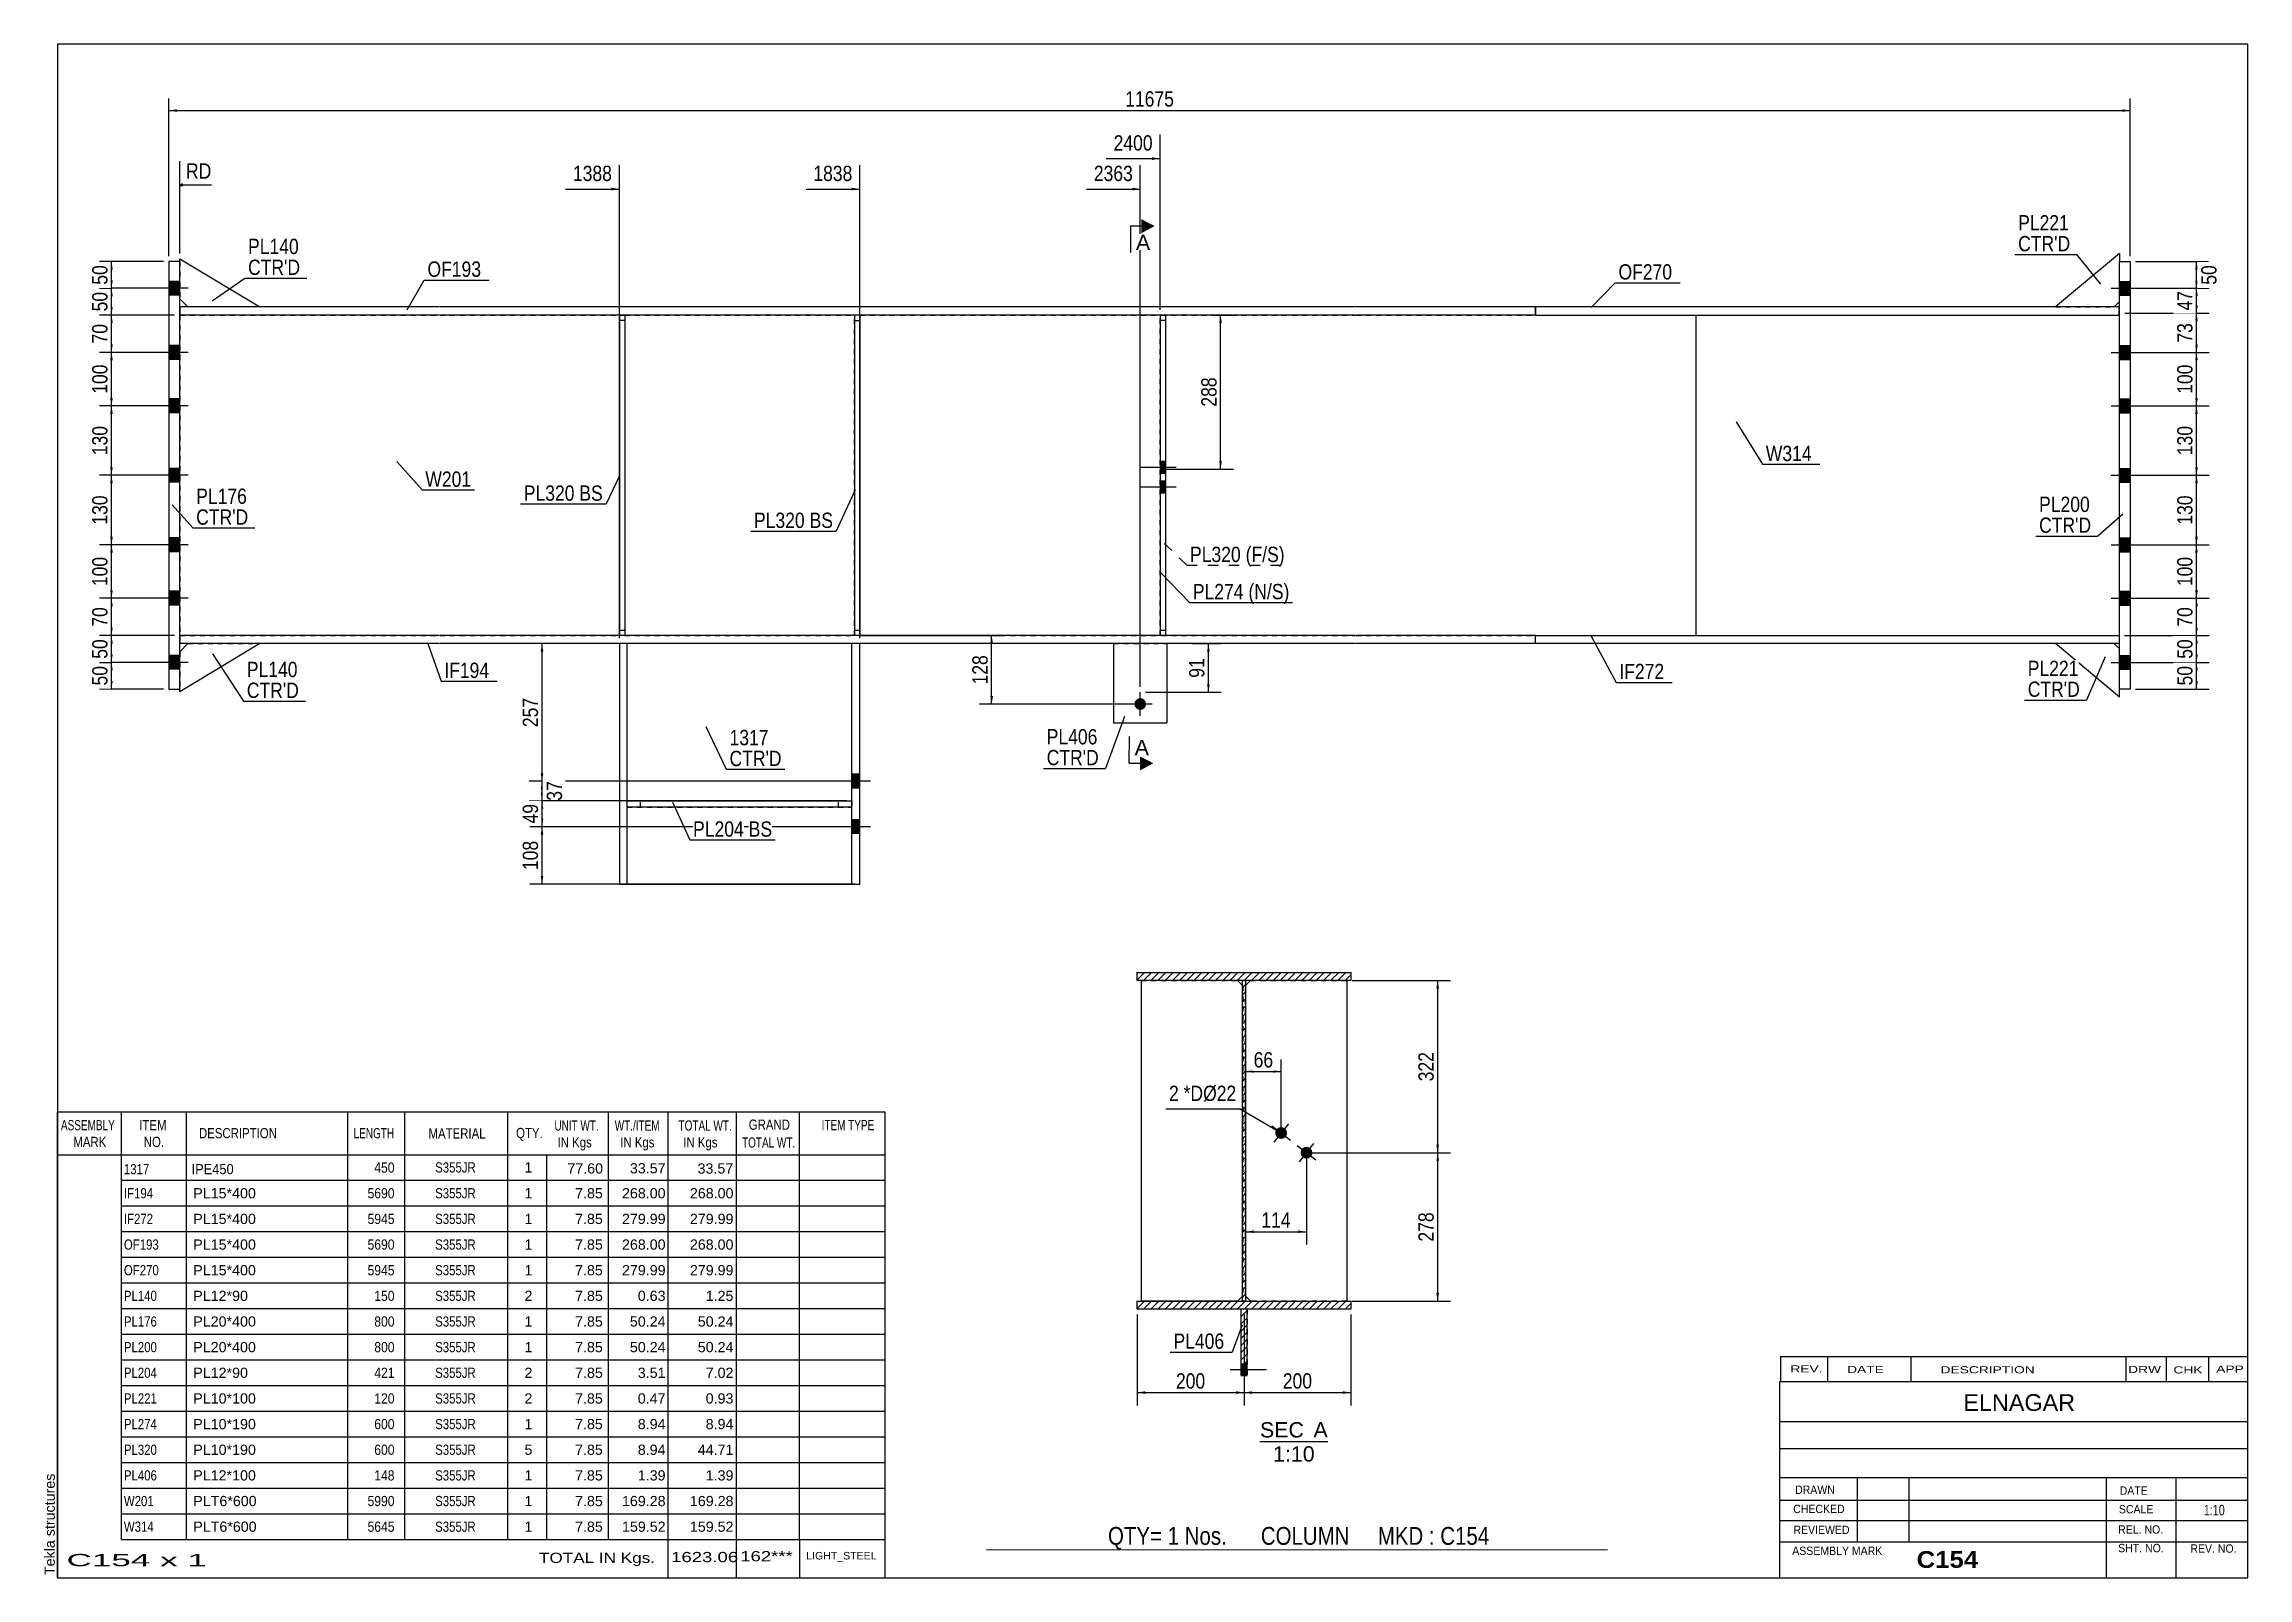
# Model space of a CAD drawing. Header units: millimetres. Extents: x -321 to 91, y -171 to 116.
import ezdxf

# ---------------------------------------------------------------- set-up
doc = ezdxf.new("R2010")
doc.units = ezdxf.units.MM
doc.linetypes.add('DXK_LINE_DOT1', pattern=[1.8814, 0.9407, -0.9407])
doc.linetypes.add('DXK_LINE_DOT2', pattern=[3.9198, 1.9599, -1.9599])
doc.styles.add('Arial', font='ARIAL.TTF', dxfattribs={"height": 0.2})
doc.styles.add('Arial Bold', font='ARIALBD.TTF', dxfattribs={"height": 0.2})
doc.styles.add('Arial Narrow', font='ARIALN.TTF', dxfattribs={"height": 0.2})

# ---------------------------------------------------------------- blocks, each defined once
blk = doc.blocks.new('Unknown-623360901-1210')
at = {"color": 5, "linetype": 'Continuous'}
for p, q in [((91.13, 115.7), (-318.87, 115.7)), ((-318.87, 115.7), (-318.87, -171.3)), ((91.13, -171.3), (91.13, 115.7)), ((-318.87, -171.3), (91.13, -171.3))]:
    blk.add_line(p, q, dxfattribs=at)
at = {"color": 174, "linetype": 'Continuous', "style": 'Arial'}
blk.add_text('Tekla structures', height=1.9102, rotation=90, dxfattribs=at).set_placement((-319.37, -170.8))
blk = doc.blocks.new('Unknown-623360901-12 - 5186')
at = {"color": 1, "linetype": 'Continuous'}
blk.add_line((-93.8, -145.8), (-81.11, -145.8), dxfattribs=at)
at = {"color": 0, "linetype": 'Continuous'}
blk.add_wipeout([(-85.58, -145.05), (-85.58, -142.05), (-93.8, -142.05), (-93.8, -145.05)], dxfattribs=at)
blk.add_wipeout([(-81.11, -145.05), (-81.11, -142.05), (-83.78, -142.05), (-83.78, -145.05)], dxfattribs=at)
blk.add_wipeout([(-83.56, -149.55), (-83.56, -146.55), (-91.35, -146.55), (-91.35, -149.55)], dxfattribs=at)
at = {"color": 136, "linetype": 'Continuous', "style": 'Arial'}
for s, height, p in [('SEC', 2.865, (-93.8, -145.05)), ('A', 2.87, (-83.78, -145.05)), ('1:10', 2.865, (-91.35, -149.55))]:
    blk.add_text(s, height=height, dxfattribs=at).set_placement(p)
blk = doc.blocks.new('Part-623360901-1288 - 1231')
at = {"color": 2, "linetype": 'Continuous'}
for p, q in [((-213.7, 65), (-213.7, 5)), ((-212.7, 65), (-212.7, 5))]:
    blk.add_line(p, q, dxfattribs=at)
blk = doc.blocks.new('Part-623360901-1310 - 1231')
at = {"color": 2, "linetype": 'Continuous'}
for p, q in [((-42.2, 3.5), (-42.2, 5)), ((-42.2, 5), (21.4, 5)), ((21.5, 5), (67.02, 5)), ((67.02, 5), (67.02, 3.5)), ((21.4, 3.5), (-42.2, 3.5)), ((67.02, 3.5), (21.5, 3.5))]:
    blk.add_line(p, q, dxfattribs=at)
blk = doc.blocks.new('Part-623360901-1261 - 1231')
at = {"color": 2, "linetype": 'Continuous'}
for p, q in [((-169.7, 65), (-169.7, 5)), ((-168.7, 65), (-168.7, 5))]:
    blk.add_line(p, q, dxfattribs=at)
at = {"color": 7, "linetype": 'DXK_LINE_DOT1'}
for p, q in [((-168.7, 65), (-169.7, 65)), ((-169.7, 64), (-168.7, 64)), ((-169.7, 6), (-168.7, 6)), ((-168.7, 5), (-169.7, 5))]:
    blk.add_line(p, q, dxfattribs=at)
blk = doc.blocks.new('Part-623360901-1283 - 1231')
at = {"color": 7, "linetype": 'DXK_LINE_DOT1'}
for p, q in [((-213.7, 5), (-213.7, 65)), ((-213.7, 65), (-212.7, 65)), ((-212.7, 64), (-213.7, 64)), ((-212.7, 65), (-212.7, 5)), ((-213.7, 6), (-212.7, 6)), ((-212.7, 5), (-213.7, 5))]:
    blk.add_line(p, q, dxfattribs=at)
blk = doc.blocks.new('Part-623360901-1332 - 1231')
at = {"color": 2, "linetype": 'Continuous'}
for p, q in [((-296, 5), (-296, 3.5)), ((-247.4, 5), (-296, 5)), ((-75.9, 5), (-247.3, 5)), ((-42.2, 5), (-75.8, 5)), ((-42.2, 3.5), (-42.2, 5)), ((-247.4, 3.5), (-296, 3.5)), ((-75.9, 3.5), (-247.3, 3.5)), ((-42.2, 3.5), (-75.8, 3.5))]:
    blk.add_line(p, q, dxfattribs=at)
blk = doc.blocks.new('Part-623360901-1551 - 1231')
at = {"color": 7, "linetype": 'DXK_LINE_DOT1'}
for p, q in [((-296, 65), (-296, 5)), ((-296, 65), (-247.4, 65)), ((-247.3, 65), (-213.7, 65)), ((-212.7, 65), (-169.7, 65)), ((-168.7, 65), (-75.9, 65)), ((-75.8, 65), (-12.2, 65)), ((-296, 5), (-247.4, 5)), ((-247.3, 5), (-213.7, 5)), ((-212.7, 5), (-169.7, 5)), ((-168.7, 5), (-75.9, 5)), ((-75.8, 5), (-12.2, 5))]:
    blk.add_line(p, q, dxfattribs=at)
at = {"color": 2, "linetype": 'Continuous'}
blk.add_line((-12.2, 65), (-12.2, 5), dxfattribs=at)
blk = doc.blocks.new('Part-623360901-1354 - 1231')
at = {"color": 2, "linetype": 'Continuous'}
for p, q in [((-12.2, 65), (-12.2, 5)), ((67.02, 65), (67.02, 5))]:
    blk.add_line(p, q, dxfattribs=at)
at = {"color": 7, "linetype": 'DXK_LINE_DOT1'}
for p, q in [((-12.2, 65), (21.4, 65)), ((21.5, 65), (67.02, 65)), ((-12.2, 5), (21.4, 5)), ((21.5, 5), (67.02, 5))]:
    blk.add_line(p, q, dxfattribs=at)
blk = doc.blocks.new('Part-623360901-1500 - 1231')
at = {"color": 7, "linetype": 'DXK_LINE_DOT1'}
for p, q in [((-169.7, 5), (-169.7, 65)), ((-168.7, 65), (-168.7, 5))]:
    blk.add_line(p, q, dxfattribs=at)
blk = doc.blocks.new('Part-623360901-1376 - 1231')
at = {"color": 2, "linetype": 'Continuous'}
for p, q in [((-42.2, 66.5), (-42.2, 65)), ((21.4, 66.5), (-42.2, 66.5)), ((67.02, 66.5), (21.5, 66.5)), ((67.02, 65), (67.02, 66.5)), ((-42.2, 65), (21.4, 65)), ((21.5, 65), (67.02, 65))]:
    blk.add_line(p, q, dxfattribs=at)
blk = doc.blocks.new('Part-623360901-1398 - 1231')
at = {"color": 2, "linetype": 'Continuous'}
for p, q in [((-296, 66.5), (-296, 65)), ((-247.4, 66.5), (-296, 66.5)), ((-75.9, 66.5), (-247.3, 66.5)), ((-42.2, 66.5), (-75.8, 66.5)), ((-42.2, 65), (-42.2, 66.5)), ((-247.4, 65), (-296, 65)), ((-75.9, 65), (-247.3, 65)), ((-42.2, 65), (-75.8, 65))]:
    blk.add_line(p, q, dxfattribs=at)
blk = doc.blocks.new('Part-623360901-1693 - 1231')
at = {"color": 2, "linetype": 'Continuous'}
for p, q in [((67.1, 76.5), (55.1, 66.5)), ((67.1, 76.5), (67.1, 75)), ((66.1, 66.5), (67.1, 67.5))]:
    blk.add_line(p, q, dxfattribs=at)
at = {"color": 7, "linetype": 'DXK_LINE_DOT1'}
for p, q in [((67.1, 67.5), (67.1, 75)), ((55.1, 66.5), (66.1, 66.5))]:
    blk.add_line(p, q, dxfattribs=at)
blk = doc.blocks.new('Part-623360901-1420 - 1231')
at = {"color": 2, "linetype": 'Continuous'}
for p, q in [((-212.24, -25.9), (-170.16, -25.9)), ((-170.16, -27.1), (-212.24, -27.1))]:
    blk.add_line(p, q, dxfattribs=at)
at = {"color": 7, "linetype": 'DXK_LINE_DOT1'}
for p, q in [((-212.24, -27.1), (-212.24, -25.9)), ((-209.74, -27.1), (-209.74, -25.9)), ((-172.66, -27.1), (-172.66, -25.9)), ((-170.16, -25.9), (-170.16, -27.1))]:
    blk.add_line(p, q, dxfattribs=at)
blk = doc.blocks.new('Part-623360901-1703 - 1231')
at = {"color": 2, "linetype": 'Continuous'}
for p, q in [((-112.5, 65), (-112.5, 5)), ((-111.5, 65), (-111.5, 5))]:
    blk.add_line(p, q, dxfattribs=at)
blk = doc.blocks.new('Part-623360901-1442 - 1231')
at = {"color": 7, "linetype": 'DXK_LINE_DOT1'}
for p, q in [((-212.24, -25.9), (-170.16, -25.9)), ((-212.24, -27.1), (-170.16, -27.1))]:
    blk.add_line(p, q, dxfattribs=at)
blk = doc.blocks.new('Part-623360901-1495 - 1231')
at = {"color": 2, "linetype": 'Continuous'}
for p, q in [((-296, 75), (-298, 75)), ((-298, 75), (-298, -5)), ((-296, -5), (-296, 75)), ((-298, -5), (-296, -5))]:
    blk.add_line(p, q, dxfattribs=at)
blk = doc.blocks.new('Part-623360901-1529 - 1231')
at = {"color": 2, "linetype": 'Continuous'}
for p, q in [((-281, 3.5), (-296, -5.5)), ((-294.5, 3.5), (-296, 2)), ((-296, -5.5), (-296, -5))]:
    blk.add_line(p, q, dxfattribs=at)
at = {"color": 7, "linetype": 'DXK_LINE_DOT1'}
for p, q in [((-296, 2), (-296, -5)), ((-294.5, 3.5), (-281, 3.5))]:
    blk.add_line(p, q, dxfattribs=at)
blk = doc.blocks.new('Part-623360901-1534 - 1231')
at = {"color": 2, "linetype": 'Continuous'}
for p, q in [((-296, 75), (-296, 75.5)), ((-296, 75.5), (-281, 66.5)), ((-296, 68), (-294.5, 66.5))]:
    blk.add_line(p, q, dxfattribs=at)
at = {"color": 7, "linetype": 'DXK_LINE_DOT1'}
for p, q in [((-296, 75), (-296, 68)), ((-281, 66.5), (-294.5, 66.5))]:
    blk.add_line(p, q, dxfattribs=at)
blk = doc.blocks.new('Part-623360901-4434 - 1231')
at = {"color": 2, "linetype": 'Continuous'}
for p, q in [((-121.2, 3.5), (-121.2, -11.3)), ((-111.2, 3.5), (-111.2, -11.3)), ((-121.2, -11.3), (-111.2, -11.3))]:
    blk.add_line(p, q, dxfattribs=at)
at = {"color": 7, "linetype": 'DXK_LINE_DOT1'}
blk.add_line((-121.2, 3.5), (-111.2, 3.5), dxfattribs=at)
blk = doc.blocks.new('Bolt-623360901-1535 - 1231')
at = {"linetype": 'Continuous'}
for points in [[(-296, 68.7), (-296, 71.3), (-298, 71.3), (-298, 68.7)], [(-296, 68.7), (-296, 71.3), (-298, 71.3), (-298, 68.7)], [(-296, 56.7), (-296, 59.3), (-298, 59.3), (-298, 56.7)], [(-296, 56.7), (-296, 59.3), (-298, 59.3), (-298, 56.7)], [(-296, 46.7), (-296, 49.3), (-298, 49.3), (-298, 46.7)], [(-296, 46.7), (-296, 49.3), (-298, 49.3), (-298, 46.7)], [(-296, 33.7), (-296, 36.3), (-298, 36.3), (-298, 33.7)], [(-296, 33.7), (-296, 36.3), (-298, 36.3), (-298, 33.7)], [(-296, 20.7), (-296, 23.3), (-298, 23.3), (-298, 20.7)], [(-296, 20.7), (-296, 23.3), (-298, 23.3), (-298, 20.7)], [(-296, 10.7), (-296, 13.3), (-298, 13.3), (-298, 10.7)], [(-296, 10.7), (-296, 13.3), (-298, 13.3), (-298, 10.7)], [(-296, -1.3), (-296, 1.3), (-298, 1.3), (-298, -1.3)], [(-296, -1.3), (-296, 1.3), (-298, 1.3), (-298, -1.3)]]:
    blk.add_hatch(color=3, dxfattribs=at).paths.add_polyline_path(points)
at = {"color": 3, "linetype": 'Continuous'}
for p, q in [((-296, 71.3), (-298, 71.3)), ((-296, 71.3), (-298, 71.3)), ((-294.41, 70), (-305, 70)), ((-294.41, 70), (-305, 70)), ((-296, 68.7), (-298, 68.7)), ((-296, 68.7), (-298, 68.7)), ((-294.41, 58), (-305, 58)), ((-294.41, 58), (-305, 58)), ((-296, 59.3), (-298, 59.3)), ((-296, 59.3), (-298, 59.3)), ((-296, 56.7), (-298, 56.7)), ((-296, 56.7), (-298, 56.7)), ((-294.41, 48), (-305, 48)), ((-294.41, 48), (-305, 48)), ((-296, 49.3), (-298, 49.3)), ((-296, 49.3), (-298, 49.3)), ((-296, 46.7), (-298, 46.7)), ((-296, 46.7), (-298, 46.7)), ((-294.41, 35), (-305, 35)), ((-294.41, 35), (-305, 35)), ((-296, 36.3), (-298, 36.3)), ((-296, 36.3), (-298, 36.3)), ((-296, 33.7), (-298, 33.7)), ((-296, 33.7), (-298, 33.7)), ((-294.41, 22), (-305, 22)), ((-294.41, 22), (-305, 22)), ((-296, 23.3), (-298, 23.3)), ((-296, 23.3), (-298, 23.3)), ((-296, 20.7), (-298, 20.7)), ((-296, 20.7), (-298, 20.7)), ((-296, 13.3), (-298, 13.3)), ((-296, 13.3), (-298, 13.3)), ((-294.41, 12), (-305, 12)), ((-294.41, 12), (-305, 12)), ((-296, 10.7), (-298, 10.7)), ((-296, 10.7), (-298, 10.7)), ((-294.41, 0), (-305, 0)), ((-294.41, 0), (-305, 0)), ((-296, 1.3), (-298, 1.3)), ((-296, 1.3), (-298, 1.3)), ((-296, -1.3), (-298, -1.3)), ((-296, -1.3), (-298, -1.3))]:
    blk.add_line(p, q, dxfattribs=at)
blk = doc.blocks.new('Part-623360901-1580 - 1231')
at = {"color": 2, "linetype": 'Continuous'}
for p, q in [((-213.7, 3.5), (-213.7, -41.5)), ((-212.24, -41.5), (-212.24, 3.5)), ((-170.16, -41.5), (-170.16, 3.5)), ((-168.7, -41.5), (-168.7, 3.5)), ((-213.7, -41.5), (-168.7, -41.5))]:
    blk.add_line(p, q, dxfattribs=at)
at = {"color": 7, "linetype": 'DXK_LINE_DOT1'}
blk.add_line((-168.7, 3.5), (-213.7, 3.5), dxfattribs=at)
blk = doc.blocks.new('Bolt-623360901-1662 - 1231')
at = {"linetype": 'Continuous'}
for points in [[(67.1, 71.3), (67.1, 68.7), (69.1, 68.7), (69.1, 71.3)], [(67.1, 71.3), (67.1, 68.7), (69.1, 68.7), (69.1, 71.3)], [(67.1, 59.3), (67.1, 56.7), (69.1, 56.7), (69.1, 59.3)], [(67.1, 59.3), (67.1, 56.7), (69.1, 56.7), (69.1, 59.3)], [(67.1, 49.3), (67.1, 46.7), (69.1, 46.7), (69.1, 49.3)], [(67.1, 49.3), (67.1, 46.7), (69.1, 46.7), (69.1, 49.3)], [(67.1, 36.3), (67.1, 33.7), (69.1, 33.7), (69.1, 36.3)], [(67.1, 36.3), (67.1, 33.7), (69.1, 33.7), (69.1, 36.3)], [(67.1, 23.3), (67.1, 20.7), (69.1, 20.7), (69.1, 23.3)], [(67.1, 23.3), (67.1, 20.7), (69.1, 20.7), (69.1, 23.3)], [(67.1, 13.3), (67.1, 10.7), (69.1, 10.7), (69.1, 13.3)], [(67.1, 13.3), (67.1, 10.7), (69.1, 10.7), (69.1, 13.3)], [(67.1, 1.3), (67.1, -1.3), (69.1, -1.3), (69.1, 1.3)], [(67.1, 1.3), (67.1, -1.3), (69.1, -1.3), (69.1, 1.3)]]:
    blk.add_hatch(color=3, dxfattribs=at).paths.add_polyline_path(points)
at = {"color": 3, "linetype": 'Continuous'}
for p, q in [((67.1, 71.3), (69.1, 71.3)), ((67.1, 71.3), (69.1, 71.3)), ((65.51, 70), (76.1, 70)), ((65.51, 70), (76.1, 70)), ((67.1, 68.7), (69.1, 68.7)), ((67.1, 68.7), (69.1, 68.7)), ((65.51, 58), (76.1, 58)), ((65.51, 58), (76.1, 58)), ((67.1, 59.3), (69.1, 59.3)), ((67.1, 59.3), (69.1, 59.3)), ((67.1, 56.7), (69.1, 56.7)), ((67.1, 56.7), (69.1, 56.7)), ((65.51, 48), (76.1, 48)), ((65.51, 48), (76.1, 48)), ((67.1, 49.3), (69.1, 49.3)), ((67.1, 49.3), (69.1, 49.3)), ((67.1, 46.7), (69.1, 46.7)), ((67.1, 46.7), (69.1, 46.7)), ((65.51, 35), (76.1, 35)), ((65.51, 35), (76.1, 35)), ((67.1, 36.3), (69.1, 36.3)), ((67.1, 36.3), (69.1, 36.3)), ((67.1, 33.7), (69.1, 33.7)), ((67.1, 33.7), (69.1, 33.7)), ((65.51, 22), (76.1, 22)), ((65.51, 22), (76.1, 22)), ((67.1, 23.3), (69.1, 23.3)), ((67.1, 23.3), (69.1, 23.3)), ((67.1, 20.7), (69.1, 20.7)), ((67.1, 20.7), (69.1, 20.7)), ((67.1, 13.3), (69.1, 13.3)), ((67.1, 13.3), (69.1, 13.3)), ((65.51, 12), (76.1, 12)), ((65.51, 12), (76.1, 12)), ((67.1, 10.7), (69.1, 10.7)), ((67.1, 10.7), (69.1, 10.7)), ((65.51, 0), (76.1, 0)), ((65.51, 0), (76.1, 0)), ((67.1, 1.3), (69.1, 1.3)), ((67.1, 1.3), (69.1, 1.3)), ((67.1, -1.3), (69.1, -1.3)), ((67.1, -1.3), (69.1, -1.3))]:
    blk.add_line(p, q, dxfattribs=at)
blk = doc.blocks.new('Part-623360901-1602 - 1231')
at = {"color": 7, "linetype": 'DXK_LINE_DOT1'}
for p, q in [((-112.5, 5), (-112.5, 65)), ((-111.5, 64), (-112.5, 64)), ((-111.5, 65), (-111.5, 5)), ((-112.5, 6), (-111.5, 6))]:
    blk.add_line(p, q, dxfattribs=at)
blk = doc.blocks.new('Part-623360901-1660 - 1231')
at = {"color": 2, "linetype": 'Continuous'}
for p, q in [((67.1, -5), (67.1, 75)), ((67.1, 75), (69.1, 75)), ((69.1, 75), (69.1, -5)), ((69.1, -5), (67.1, -5))]:
    blk.add_line(p, q, dxfattribs=at)
blk = doc.blocks.new('Bolt-623360901-1661 - 1231')
at = {"linetype": 'Continuous'}
for points in [[(-168.7, -23.55), (-168.7, -20.95), (-170.16, -20.95), (-170.16, -23.55)], [(-168.7, -23.55), (-168.7, -20.95), (-170.16, -20.95), (-170.16, -23.55)], [(-168.7, -32.05), (-168.7, -29.45), (-170.16, -29.45), (-170.16, -32.05)], [(-168.7, -32.05), (-168.7, -29.45), (-170.16, -29.45), (-170.16, -32.05)]]:
    blk.add_hatch(color=3, dxfattribs=at).paths.add_polyline_path(points)
at = {"color": 3, "linetype": 'Continuous'}
for p, q in [((-166.7, -22.25), (-174.2, -22.25)), ((-166.7, -22.25), (-174.2, -22.25)), ((-168.7, -20.95), (-170.16, -20.95)), ((-168.7, -20.95), (-170.16, -20.95)), ((-168.7, -23.55), (-170.16, -23.55)), ((-168.7, -23.55), (-170.16, -23.55)), ((-166.7, -30.75), (-174.2, -30.75)), ((-166.7, -30.75), (-174.2, -30.75)), ((-168.7, -29.45), (-170.16, -29.45)), ((-168.7, -29.45), (-170.16, -29.45)), ((-168.7, -32.05), (-170.16, -32.05)), ((-168.7, -32.05), (-170.16, -32.05))]:
    blk.add_line(p, q, dxfattribs=at)
blk = doc.blocks.new('Part-623360901-1698 - 1231')
at = {"color": 2, "linetype": 'Continuous'}
for p, q in [((67.1, -6.5), (55.1, 3.5)), ((67.1, 2.5), (66.1, 3.5)), ((67.1, -6.5), (67.1, -5))]:
    blk.add_line(p, q, dxfattribs=at)
at = {"color": 7, "linetype": 'DXK_LINE_DOT1'}
for p, q in [((66.1, 3.5), (55.1, 3.5)), ((67.1, -5), (67.1, 2.5))]:
    blk.add_line(p, q, dxfattribs=at)
blk = doc.blocks.new('Bolt-623360901-4435 - 1231')
at = {"linetype": 'Continuous'}
for points in [[(-112.5, 37.56), (-112.5, 35.36), (-111.5, 35.36), (-111.5, 37.56)], [(-112.5, 33.88), (-112.5, 31.68), (-111.5, 31.68), (-111.5, 33.88)]]:
    blk.add_hatch(color=3, dxfattribs=at).paths.add_polyline_path(points)
at = {"color": 3, "linetype": 'Continuous'}
for p, q in [((-111.5, 37.56), (-112.5, 37.56)), ((-109.5, 36.46), (-116.3, 36.46)), ((-111.5, 35.36), (-112.5, 35.36)), ((-111.5, 33.88), (-112.5, 33.88)), ((-109.5, 32.78), (-116.3, 32.78)), ((-111.5, 31.68), (-112.5, 31.68))]:
    blk.add_line(p, q, dxfattribs=at)
blk = doc.blocks.new('Bolt-623360901-4436 - 1231')
at = {"linetype": 'Continuous'}
blk.add_hatch(color=3, dxfattribs=at).paths.add_polyline_path([(-116.2, -8.9, -1), (-116.2, -6.7, -1)])
at = {"color": 3, "linetype": 'Continuous'}
for p, q in [((-114, -7.8), (-118.4, -7.8)), ((-116.2, -10), (-116.2, -5.6))]:
    blk.add_line(p, q, dxfattribs=at)
blk = doc.blocks.new('Part-623360901-5216 - 5186')
at = {"color": 7, "linetype": 'DXK_LINE_DOT1'}
for p, q in [((-96.53, -60.54), (-96.48, -60.49)), ((-96.53, -60.54), (-96.48, -60.49)), ((-96.53, -118.54), (-96.53, -60.54)), ((-95.53, -59.54), (-95.54, -59.55)), ((-95.53, -59.54), (-95.54, -59.55)), ((-95.53, -59.54), (-77.53, -59.54)), ((-95.53, -59.54), (-95.53, -59.54)), ((-95.53, -59.54), (-77.53, -59.54)), ((-77.53, -59.54), (-77.53, -59.55)), ((-77.53, -59.54), (-77.53, -59.54)), ((-95.53, -119.54), (-96.53, -118.54)), ((-96.53, -118.54), (-96.48, -118.59)), ((-77.53, -119.54), (-95.53, -119.54)), ((-95.53, -119.54), (-95.53, -119.54))]:
    blk.add_line(p, q, dxfattribs=at)
at = {"color": 2, "linetype": 'Continuous'}
for p, q in [((-95.54, -59.55), (-96.48, -60.49)), ((-95.54, -59.55), (-96.48, -60.49)), ((-77.53, -59.55), (-77.53, -119.54)), ((-96.48, -118.59), (-95.53, -119.54)), ((-95.53, -119.54), (-77.53, -119.54))]:
    blk.add_line(p, q, dxfattribs=at)
blk = doc.blocks.new('Part-623360901-5219 - 5186')
at = {"linetype": 'Continuous'}
h = blk.add_hatch(dxfattribs=at)
h.set_pattern_fill('', scale=0.3, style=0, pattern_type=0)
h.set_pattern_definition([(45, (-96.1795, -133.418), (-0.67352, 0.67352), [])])
h.paths.add_polyline_path([(-97.38, -133.42), (-96.18, -133.42), (-96.18, -121.05), (-97.38, -121.05)])
at = {"color": 7, "linetype": 'DXK_LINE_DOT1'}
for p, q in [((-96.18, -121.04), (-97.38, -121.04)), ((-97.38, -121.04), (-97.38, -121.05)), ((-97.38, -121.05), (-97.38, -133.42)), ((-96.18, -121.05), (-96.18, -121.04)), ((-96.18, -121.05), (-96.18, -133.42))]:
    blk.add_line(p, q, dxfattribs=at)
at = {"color": 2, "linetype": 'Continuous'}
for p, q in [((-96.18, -121.05), (-97.38, -121.05)), ((-97.38, -121.05), (-97.38, -133.42)), ((-96.18, -133.42), (-96.18, -121.05))]:
    blk.add_line(p, q, dxfattribs=at)
blk = doc.blocks.new('Part-623360901-5187 - 5186')
at = {"linetype": 'Continuous'}
h = blk.add_hatch(dxfattribs=at)
h.set_pattern_fill('', scale=0.3, style=0, pattern_type=0)
h.set_pattern_definition([(45, (-116.7795, -119.5509), (-0.67352, 0.67352), [])])
h.paths.add_polyline_path([(-76.78, -119.55), (-116.78, -119.55), (-116.78, -121.05), (-76.78, -121.05)])
at = {"color": 2, "linetype": 'Continuous'}
for p, q in [((-116.78, -119.55), (-116.78, -119.5)), ((-116.78, -119.55), (-76.78, -119.55)), ((-116.78, -121.05), (-116.78, -119.55)), ((-76.78, -119.55), (-76.78, -119.5)), ((-76.78, -119.55), (-76.78, -121.05)), ((-76.78, -121.05), (-116.78, -121.05))]:
    blk.add_line(p, q, dxfattribs=at)
at = {"color": 7, "linetype": 'DXK_LINE_DOT1'}
for p, q in [((-116.78, -121.05), (-116.78, -121)), ((-76.78, -121.05), (-76.78, -121))]:
    blk.add_line(p, q, dxfattribs=at)
blk = doc.blocks.new('Part-623360901-5215 - 5186')
at = {"color": 7, "linetype": 'DXK_LINE_DOT1'}
for p, q in [((-116.03, -59.54), (-116.03, -59.55)), ((-116.03, -59.54), (-98.03, -59.54)), ((-116.03, -59.54), (-116.03, -59.54)), ((-98.03, -59.54), (-116.03, -59.54)), ((-98.03, -59.54), (-98.02, -59.55)), ((-98.03, -59.54), (-98.03, -59.54)), ((-98.03, -59.54), (-98.02, -59.55)), ((-97.08, -60.49), (-97.03, -60.54)), ((-97.08, -60.49), (-97.03, -60.54)), ((-97.03, -60.54), (-97.03, -118.54)), ((-98.03, -119.54), (-116.03, -119.54)), ((-97.03, -118.54), (-98.03, -119.54)), ((-98.03, -119.54), (-98.03, -119.54)), ((-97.03, -118.54), (-97.08, -118.59))]:
    blk.add_line(p, q, dxfattribs=at)
at = {"color": 2, "linetype": 'Continuous'}
for p, q in [((-116.03, -59.55), (-116.03, -119.54)), ((-98.02, -59.55), (-97.08, -60.49)), ((-98.02, -59.55), (-97.08, -60.49)), ((-98.03, -119.54), (-116.03, -119.54)), ((-97.08, -118.59), (-98.03, -119.54))]:
    blk.add_line(p, q, dxfattribs=at)
blk = doc.blocks.new('Part-623360901-5191 - 5186')
at = {"linetype": 'Continuous'}
h = blk.add_hatch(dxfattribs=at)
h.set_pattern_fill('', scale=0.3, style=0, pattern_type=0)
h.set_pattern_definition([(45, (-116.7795, -58.05065), (-0.67352, 0.67352), [])])
h.paths.add_polyline_path([(-76.78, -58.05), (-116.78, -58.05), (-116.78, -59.55), (-76.78, -59.55)])
at = {"color": 2, "linetype": 'Continuous'}
for p, q in [((-116.78, -58.05), (-116.78, -58)), ((-116.78, -58.05), (-76.78, -58.05)), ((-116.78, -59.55), (-116.78, -58.05)), ((-76.78, -59.55), (-116.78, -59.55)), ((-76.78, -58.05), (-76.78, -58)), ((-76.78, -58.05), (-76.78, -59.55))]:
    blk.add_line(p, q, dxfattribs=at)
at = {"color": 7, "linetype": 'DXK_LINE_DOT1'}
for p, q in [((-116.78, -59.55), (-116.78, -59.5)), ((-76.78, -59.55), (-76.78, -59.5))]:
    blk.add_line(p, q, dxfattribs=at)
blk = doc.blocks.new('Bolt-623360901-5228 - 5186')
at = {"linetype": 'Continuous'}
for points in [[(-89.83, -86.98), (-89.6, -87), (-89.38, -87.07), (-89.19, -87.19), (-89.01, -87.34), (-88.88, -87.53), (-88.79, -87.74), (-88.74, -87.96), (-88.74, -88.19), (-88.79, -88.42), (-88.88, -88.63), (-89.01, -88.81), (-89.19, -88.97), (-89.38, -89.08), (-89.6, -89.15), (-89.83, -89.18), (-90.06, -89.15), (-90.28, -89.08), (-90.48, -88.97), (-90.65, -88.81), (-90.78, -88.63), (-90.88, -88.42), (-90.93, -88.19), (-90.93, -87.96), (-90.88, -87.74), (-90.78, -87.53), (-90.65, -87.34), (-90.48, -87.19), (-90.28, -87.07), (-90.06, -87)], [(-85.1, -90.66), (-84.87, -90.69), (-84.65, -90.76), (-84.45, -90.87), (-84.28, -91.03), (-84.14, -91.21), (-84.05, -91.42), (-84, -91.65), (-84, -91.88), (-84.05, -92.1), (-84.14, -92.31), (-84.28, -92.5), (-84.45, -92.65), (-84.65, -92.77), (-84.87, -92.84), (-85.1, -92.86), (-85.33, -92.84), (-85.54, -92.77), (-85.74, -92.65), (-85.92, -92.5), (-86.05, -92.31), (-86.14, -92.1), (-86.19, -91.88), (-86.19, -91.65), (-86.14, -91.42), (-86.05, -91.21), (-85.92, -91.03), (-85.74, -90.87), (-85.54, -90.76), (-85.33, -90.69)]]:
    blk.add_hatch(color=3, dxfattribs=at).paths.add_polyline_path(points)
at = {"color": 3, "linetype": 'Continuous'}
for p, q in [((-88.48, -86.34), (-91.18, -89.81)), ((-91.57, -86.72), (-88.1, -89.43)), ((-86.83, -90.41), (-83.36, -93.11)), ((-83.75, -90.03), (-86.45, -93.5))]:
    blk.add_line(p, q, dxfattribs=at)
blk = doc.blocks.new('Part-623360901-5220 - 5186')
at = {"linetype": 'Continuous'}
h = blk.add_hatch(dxfattribs=at)
h.set_pattern_fill('', scale=0.3, style=0, pattern_type=0)
h.set_pattern_definition([(45, (-97.0795, -59.5507), (-0.673519, 0.673519), [])])
h.paths.add_polyline_path([(-96.48, -59.55), (-97.08, -59.55), (-97.08, -119.55), (-96.48, -119.55)])
at = {"color": 7, "linetype": 'DXK_LINE_DOT1'}
for p, q in [((-97.08, -59.55), (-97.08, -59.5)), ((-96.48, -59.55), (-96.48, -59.5)), ((-97.08, -119.55), (-97.08, -119.5)), ((-96.48, -119.55), (-96.48, -119.5))]:
    blk.add_line(p, q, dxfattribs=at)
at = {"color": 2, "linetype": 'Continuous'}
for p, q in [((-97.08, -59.55), (-96.48, -59.55)), ((-97.08, -119.55), (-97.08, -59.55)), ((-96.48, -59.55), (-96.48, -119.55)), ((-96.48, -119.55), (-97.08, -119.55))]:
    blk.add_line(p, q, dxfattribs=at)
blk = doc.blocks.new('Bolt-623360901-5229 - 5186')
at = {"linetype": 'Continuous'}
blk.add_hatch(color=3, dxfattribs=at).paths.add_polyline_path([(-96.18, -133.45), (-96.18, -131.25), (-97.38, -131.25), (-97.38, -133.45)])
at = {"color": 3, "linetype": 'Continuous'}
for p, q in [((-97.38, -131.25), (-96.18, -131.25)), ((-99.38, -132.35), (-92.58, -132.35)), ((-97.38, -133.45), (-96.18, -133.45))]:
    blk.add_line(p, q, dxfattribs=at)
blk = doc.blocks.new('StraightDimension-623360901-2565 - 1231')
at = {"linetype": 'Continuous'}
for points in [[(-309.02, 68.5), (-308.77, 70), (-308.52, 68.5)], [(-308.52, 66.5), (-308.77, 65), (-309.02, 66.5)]]:
    blk.add_hatch(color=7, dxfattribs=at).paths.add_polyline_path(points)
at = {"color": 7, "linetype": 'Continuous'}
for p, q in [((-297, 70), (-311.02, 70)), ((-308.77, 65), (-308.77, 70)), ((-297, 65), (-311.02, 65))]:
    blk.add_line(p, q, dxfattribs=at)
at = {"color": 0}
blk.add_wipeout([(-308.92, 69.93), (-313.12, 69.93), (-313.12, 65.07), (-308.92, 65.07)], dxfattribs=at)
at = {"color": 3, "style": 'Arial Narrow'}
blk.add_text('50', height=2.863, rotation=90.0002, dxfattribs=at).set_placement((-309.52, 65.67))
blk = doc.blocks.new('StraightDimension-623360901-2573 - 1231')
at = {"linetype": 'Continuous'}
for points in [[(-309.02, -1.5), (-308.77, 0), (-308.52, -1.5)], [(-308.52, -3.5), (-308.77, -5), (-309.02, -3.5)]]:
    blk.add_hatch(color=7, dxfattribs=at).paths.add_polyline_path(points)
at = {"color": 7, "linetype": 'Continuous'}
for p, q in [((-297, 0), (-311.02, 0)), ((-308.77, -5), (-308.77, 0)), ((-299, -5), (-311.02, -5))]:
    blk.add_line(p, q, dxfattribs=at)
at = {"color": 0}
blk.add_wipeout([(-308.92, -0.07), (-313.12, -0.07), (-313.12, -4.93), (-308.92, -4.93)], dxfattribs=at)
at = {"color": 3, "style": 'Arial Narrow'}
blk.add_text('50', height=2.863, rotation=90.0002, dxfattribs=at).set_placement((-309.52, -4.33))
blk = doc.blocks.new('StraightDimension-623360901-2776 - 1231')
at = {"linetype": 'Continuous'}
for points in [[(81.25, 56.49), (81.5, 57.99), (81.75, 56.49)], [(81.75, 49.5), (81.5, 48), (81.25, 49.5)]]:
    blk.add_hatch(color=7, dxfattribs=at).paths.add_polyline_path(points)
at = {"color": 7, "linetype": 'Continuous'}
for p, q in [((68.1, 57.99), (83.9, 57.99)), ((81.5, 48), (81.5, 57.99)), ((68.1, 48), (83.9, 48))]:
    blk.add_line(p, q, dxfattribs=at)
at = {"color": 0}
blk.add_wipeout([(81.35, 56.34), (77.15, 56.34), (77.15, 49.65), (81.35, 49.65)], dxfattribs=at)
at = {"color": 3, "style": 'Arial Narrow'}
blk.add_text('100', height=2.863, rotation=90.0002, dxfattribs=at).set_placement((80.75, 50.25))
blk = doc.blocks.new('StraightDimension-623360901-2570 - 1231')
at = {"linetype": 'Continuous'}
for points in [[(-309.02, 20.5), (-308.77, 22), (-308.52, 20.5)], [(-308.52, 13.5), (-308.77, 12), (-309.02, 13.5)]]:
    blk.add_hatch(color=7, dxfattribs=at).paths.add_polyline_path(points)
at = {"color": 7, "linetype": 'Continuous'}
for p, q in [((-297, 22), (-311.02, 22)), ((-308.77, 12), (-308.77, 22)), ((-297, 12), (-311.02, 12))]:
    blk.add_line(p, q, dxfattribs=at)
at = {"color": 0}
blk.add_wipeout([(-308.92, 20.34), (-313.12, 20.34), (-313.12, 13.66), (-308.92, 13.66)], dxfattribs=at)
at = {"color": 3, "style": 'Arial Narrow'}
blk.add_text('100', height=2.863, rotation=90.0002, dxfattribs=at).set_placement((-309.52, 14.26))
blk = doc.blocks.new('StraightDimension-623360901-2775 - 1231')
at = {"linetype": 'Continuous'}
for points in [[(81.25, 63.83), (81.5, 65.33), (81.75, 63.83)], [(81.75, 59.49), (81.5, 57.99), (81.25, 59.49)]]:
    blk.add_hatch(color=7, dxfattribs=at).paths.add_polyline_path(points)
at = {"color": 7, "linetype": 'Continuous'}
for p, q in [((68.1, 65.33), (83.9, 65.33)), ((81.5, 57.99), (81.5, 65.33)), ((68.1, 57.99), (83.9, 57.99))]:
    blk.add_line(p, q, dxfattribs=at)
at = {"color": 0}
blk.add_wipeout([(81.35, 64.09), (77.15, 64.09), (77.15, 59.23), (81.35, 59.23)], dxfattribs=at)
at = {"color": 3, "style": 'Arial Narrow'}
blk.add_text('73', height=2.863, rotation=90.0002, dxfattribs=at).set_placement((80.75, 59.83))
blk = doc.blocks.new('StraightDimension-623360901-4627 - 1231')
at = {"linetype": 'Continuous'}
for points in [[(-144.27, 3.5), (-144.02, 5), (-143.77, 3.5)], [(-143.77, -6.3), (-144.02, -7.8), (-144.27, -6.3)]]:
    blk.add_hatch(color=7, dxfattribs=at).paths.add_polyline_path(points)
at = {"color": 7, "linetype": 'Continuous'}
for p, q in [((-167.7, 5), (-141.62, 5)), ((-144.02, -7.8), (-144.02, 5)), ((-117.2, -7.8), (-146.27, -7.8))]:
    blk.add_line(p, q, dxfattribs=at)
at = {"color": 0}
blk.add_wipeout([(-144.17, 1.94), (-148.37, 1.94), (-148.37, -4.74), (-144.17, -4.74)], dxfattribs=at)
at = {"color": 3, "style": 'Arial Narrow'}
blk.add_text('128', height=2.863, rotation=90.0002, dxfattribs=at).set_placement((-144.77, -4.14))
blk = doc.blocks.new('StraightDimension-623360901-2567 - 1231')
at = {"linetype": 'Continuous'}
for points in [[(-309.02, 56.5), (-308.77, 58), (-308.52, 56.5)], [(-308.52, 49.5), (-308.77, 48), (-309.02, 49.5)]]:
    blk.add_hatch(color=7, dxfattribs=at).paths.add_polyline_path(points)
at = {"color": 7, "linetype": 'Continuous'}
for p, q in [((-297, 58), (-311.02, 58)), ((-308.77, 48), (-308.77, 58)), ((-297, 48), (-311.02, 48))]:
    blk.add_line(p, q, dxfattribs=at)
at = {"color": 0}
blk.add_wipeout([(-308.92, 56.34), (-313.12, 56.34), (-313.12, 49.66), (-308.92, 49.66)], dxfattribs=at)
at = {"color": 3, "style": 'Arial Narrow'}
blk.add_text('100', height=2.863, rotation=90.0002, dxfattribs=at).set_placement((-309.52, 50.26))
blk = doc.blocks.new('StraightDimension-623360901-2571 - 1231')
at = {"linetype": 'Continuous'}
for points in [[(-309.02, 10.5), (-308.77, 12), (-308.52, 10.5)], [(-308.52, 6.5), (-308.77, 5), (-309.02, 6.5)]]:
    blk.add_hatch(color=7, dxfattribs=at).paths.add_polyline_path(points)
at = {"color": 7, "linetype": 'Continuous'}
for p, q in [((-297, 12), (-311.02, 12)), ((-308.77, 5), (-308.77, 12)), ((-297, 5), (-311.02, 5))]:
    blk.add_line(p, q, dxfattribs=at)
at = {"color": 0}
blk.add_wipeout([(-308.92, 10.93), (-313.12, 10.93), (-313.12, 6.07), (-308.92, 6.07)], dxfattribs=at)
at = {"color": 3, "style": 'Arial Narrow'}
blk.add_text('70', height=2.863, rotation=90.0002, dxfattribs=at).set_placement((-309.52, 6.67))
blk = doc.blocks.new('StraightDimension-623360901-2566 - 1231')
at = {"linetype": 'Continuous'}
for points in [[(-309.02, 63.5), (-308.77, 65), (-308.52, 63.5)], [(-308.52, 59.5), (-308.77, 58), (-309.02, 59.5)]]:
    blk.add_hatch(color=7, dxfattribs=at).paths.add_polyline_path(points)
at = {"color": 7, "linetype": 'Continuous'}
for p, q in [((-297, 65), (-311.02, 65)), ((-308.77, 58), (-308.77, 65)), ((-297, 58), (-311.02, 58))]:
    blk.add_line(p, q, dxfattribs=at)
at = {"color": 0}
blk.add_wipeout([(-308.92, 63.93), (-313.12, 63.93), (-313.12, 59.07), (-308.92, 59.07)], dxfattribs=at)
at = {"color": 3, "style": 'Arial Narrow'}
blk.add_text('70', height=2.863, rotation=90.0002, dxfattribs=at).set_placement((-309.52, 59.67))
blk = doc.blocks.new('StraightDimension-623360901-2568 - 1231')
at = {"linetype": 'Continuous'}
for points in [[(-309.02, 46.5), (-308.77, 48), (-308.52, 46.5)], [(-308.52, 36.5), (-308.77, 35), (-309.02, 36.5)]]:
    blk.add_hatch(color=7, dxfattribs=at).paths.add_polyline_path(points)
at = {"color": 7, "linetype": 'Continuous'}
for p, q in [((-297, 48), (-311.02, 48)), ((-308.77, 35), (-308.77, 48)), ((-297, 35), (-311.02, 35))]:
    blk.add_line(p, q, dxfattribs=at)
at = {"color": 0}
blk.add_wipeout([(-308.92, 44.84), (-313.12, 44.84), (-313.12, 38.16), (-308.92, 38.16)], dxfattribs=at)
at = {"color": 3, "style": 'Arial Narrow'}
blk.add_text('130', height=2.863, rotation=90.0002, dxfattribs=at).set_placement((-309.52, 38.76))
blk = doc.blocks.new('StraightDimension-623360901-2569 - 1231')
at = {"linetype": 'Continuous'}
for points in [[(-309.02, 33.5), (-308.77, 35), (-308.52, 33.5)], [(-308.52, 23.5), (-308.77, 22), (-309.02, 23.5)]]:
    blk.add_hatch(color=7, dxfattribs=at).paths.add_polyline_path(points)
at = {"color": 7, "linetype": 'Continuous'}
for p, q in [((-297, 35), (-311.02, 35)), ((-308.77, 22), (-308.77, 35)), ((-297, 22), (-311.02, 22))]:
    blk.add_line(p, q, dxfattribs=at)
at = {"color": 0}
blk.add_wipeout([(-308.92, 31.84), (-313.12, 31.84), (-313.12, 25.16), (-308.92, 25.16)], dxfattribs=at)
at = {"color": 3, "style": 'Arial Narrow'}
blk.add_text('130', height=2.863, rotation=90.0002, dxfattribs=at).set_placement((-309.52, 25.76))
blk = doc.blocks.new('StraightDimension-623360901-2774 - 1231')
at = {"linetype": 'Continuous'}
for points in [[(81.25, 68.5), (81.5, 70), (81.75, 68.5)], [(81.75, 66.83), (81.5, 65.33), (81.25, 66.83)]]:
    blk.add_hatch(color=7, dxfattribs=at).paths.add_polyline_path(points)
at = {"color": 7, "linetype": 'Continuous'}
for p, q in [((68.1, 70), (83.9, 70)), ((81.5, 65.33), (81.5, 70)), ((68.1, 65.33), (83.9, 65.33))]:
    blk.add_line(p, q, dxfattribs=at)
at = {"color": 0}
blk.add_wipeout([(81.35, 70.09), (77.15, 70.09), (77.15, 65.24), (81.35, 65.24)], dxfattribs=at)
at = {"color": 3, "style": 'Arial Narrow'}
blk.add_text('47', height=2.863, rotation=90.0002, dxfattribs=at).set_placement((80.75, 65.84))
blk = doc.blocks.new('StraightDimension-623360901-2564 - 1231')
at = {"linetype": 'Continuous'}
for points in [[(-309.02, 73.5), (-308.77, 75), (-308.52, 73.5)], [(-308.52, 71.5), (-308.77, 70), (-309.02, 71.5)]]:
    blk.add_hatch(color=7, dxfattribs=at).paths.add_polyline_path(points)
at = {"color": 7, "linetype": 'Continuous'}
for p, q in [((-299, 75), (-311.02, 75)), ((-308.77, 70), (-308.77, 75)), ((-297, 70), (-311.02, 70))]:
    blk.add_line(p, q, dxfattribs=at)
at = {"color": 0}
blk.add_wipeout([(-308.92, 74.93), (-313.12, 74.93), (-313.12, 70.07), (-308.92, 70.07)], dxfattribs=at)
at = {"color": 3, "style": 'Arial Narrow'}
blk.add_text('50', height=2.863, rotation=90.0002, dxfattribs=at).set_placement((-309.52, 70.67))
blk = doc.blocks.new('StraightDimension-623360901-2572 - 1231')
at = {"linetype": 'Continuous'}
for points in [[(-309.02, 3.5), (-308.77, 5), (-308.52, 3.5)], [(-308.52, 1.5), (-308.77, 0), (-309.02, 1.5)]]:
    blk.add_hatch(color=7, dxfattribs=at).paths.add_polyline_path(points)
at = {"color": 7, "linetype": 'Continuous'}
for p, q in [((-297, 5), (-311.02, 5)), ((-308.77, 0), (-308.77, 5)), ((-297, 0), (-311.02, 0))]:
    blk.add_line(p, q, dxfattribs=at)
at = {"color": 0}
blk.add_wipeout([(-308.92, 4.93), (-313.12, 4.93), (-313.12, 0.07), (-308.92, 0.07)], dxfattribs=at)
at = {"color": 3, "style": 'Arial Narrow'}
blk.add_text('50', height=2.863, rotation=90.0002, dxfattribs=at).set_placement((-309.52, 0.67))
blk = doc.blocks.new('StraightDimension-623360901-2773 - 1231')
at = {"linetype": 'Continuous'}
for points in [[(81.25, 73.5), (81.5, 75), (81.75, 73.5)], [(81.75, 71.5), (81.5, 70), (81.25, 71.5)]]:
    blk.add_hatch(color=7, dxfattribs=at).paths.add_polyline_path(points)
at = {"color": 7, "linetype": 'Continuous'}
for p, q in [((70.1, 75), (83.75, 75)), ((81.5, 70), (81.5, 75)), ((68.1, 70), (83.75, 70))]:
    blk.add_line(p, q, dxfattribs=at)
at = {"color": 0}
blk.add_wipeout([(85.85, 74.93), (81.65, 74.93), (81.65, 70.07), (85.85, 70.07)], dxfattribs=at)
at = {"color": 3, "style": 'Arial Narrow'}
blk.add_text('50', height=2.863, rotation=90.0002, dxfattribs=at).set_placement((85.25, 70.67))
blk = doc.blocks.new('StraightDimension-623360901-2777 - 1231')
at = {"linetype": 'Continuous'}
for points in [[(81.25, 46.5), (81.5, 48), (81.75, 46.5)], [(81.75, 36.5), (81.5, 35), (81.25, 36.5)]]:
    blk.add_hatch(color=7, dxfattribs=at).paths.add_polyline_path(points)
at = {"color": 7, "linetype": 'Continuous'}
for p, q in [((68.1, 48), (83.9, 48)), ((81.5, 35), (81.5, 48)), ((68.1, 35), (83.9, 35))]:
    blk.add_line(p, q, dxfattribs=at)
at = {"color": 0}
blk.add_wipeout([(81.35, 44.84), (77.15, 44.84), (77.15, 38.16), (81.35, 38.16)], dxfattribs=at)
at = {"color": 3, "style": 'Arial Narrow'}
blk.add_text('130', height=2.863, rotation=90.0002, dxfattribs=at).set_placement((80.75, 38.76))
blk = doc.blocks.new('StraightDimension-623360901-2778 - 1231')
at = {"linetype": 'Continuous'}
for points in [[(81.25, 33.5), (81.5, 35), (81.75, 33.5)], [(81.75, 23.5), (81.5, 22), (81.25, 23.5)]]:
    blk.add_hatch(color=7, dxfattribs=at).paths.add_polyline_path(points)
at = {"color": 7, "linetype": 'Continuous'}
for p, q in [((68.1, 35), (83.9, 35)), ((81.5, 22), (81.5, 35)), ((68.1, 22), (83.9, 22))]:
    blk.add_line(p, q, dxfattribs=at)
at = {"color": 0}
blk.add_wipeout([(81.35, 31.84), (77.15, 31.84), (77.15, 25.16), (81.35, 25.16)], dxfattribs=at)
at = {"color": 3, "style": 'Arial Narrow'}
blk.add_text('130', height=2.863, rotation=90.0002, dxfattribs=at).set_placement((80.75, 25.76))
blk = doc.blocks.new('StraightDimension-623360901-2779 - 1231')
at = {"linetype": 'Continuous'}
for points in [[(81.25, 20.5), (81.5, 22), (81.75, 20.5)], [(81.75, 13.51), (81.5, 12.01), (81.25, 13.51)]]:
    blk.add_hatch(color=7, dxfattribs=at).paths.add_polyline_path(points)
at = {"color": 7, "linetype": 'Continuous'}
for p, q in [((68.1, 22), (83.9, 22)), ((81.5, 12.01), (81.5, 22)), ((68.1, 12.01), (83.9, 12.01))]:
    blk.add_line(p, q, dxfattribs=at)
at = {"color": 0}
blk.add_wipeout([(81.35, 20.35), (77.15, 20.35), (77.15, 13.66), (81.35, 13.66)], dxfattribs=at)
at = {"color": 3, "style": 'Arial Narrow'}
blk.add_text('100', height=2.863, rotation=90.0002, dxfattribs=at).set_placement((80.75, 14.26))
blk = doc.blocks.new('StraightDimension-623360901-2780 - 1231')
at = {"linetype": 'Continuous'}
for points in [[(81.25, 10.51), (81.5, 12.01), (81.75, 10.51)], [(81.75, 6.5), (81.5, 5), (81.25, 6.5)]]:
    blk.add_hatch(color=7, dxfattribs=at).paths.add_polyline_path(points)
at = {"color": 7, "linetype": 'Continuous'}
for p, q in [((68.1, 12.01), (83.9, 12.01)), ((81.5, 5), (81.5, 12.01)), ((68.02, 5), (83.9, 5))]:
    blk.add_line(p, q, dxfattribs=at)
at = {"color": 0}
blk.add_wipeout([(81.35, 10.93), (77.15, 10.93), (77.15, 6.07), (81.35, 6.07)], dxfattribs=at)
at = {"color": 3, "style": 'Arial Narrow'}
blk.add_text('70', height=2.863, rotation=90.0002, dxfattribs=at).set_placement((80.75, 6.67))
blk = doc.blocks.new('StraightDimension-623360901-2781 - 1231')
at = {"linetype": 'Continuous'}
for points in [[(81.25, 3.5), (81.5, 5), (81.75, 3.5)], [(81.75, 1.5), (81.5, 0), (81.25, 1.5)]]:
    blk.add_hatch(color=7, dxfattribs=at).paths.add_polyline_path(points)
at = {"color": 7, "linetype": 'Continuous'}
for p, q in [((68.02, 5), (83.9, 5)), ((81.5, 0), (81.5, 5)), ((68.1, 0), (83.9, 0))]:
    blk.add_line(p, q, dxfattribs=at)
at = {"color": 0}
blk.add_wipeout([(81.35, 4.93), (77.15, 4.93), (77.15, 0.07), (81.35, 0.07)], dxfattribs=at)
at = {"color": 3, "style": 'Arial Narrow'}
blk.add_text('50', height=2.863, rotation=90.0002, dxfattribs=at).set_placement((80.75, 0.67))
blk = doc.blocks.new('StraightDimension-623360901-2782 - 1231')
at = {"linetype": 'Continuous'}
for points in [[(81.25, -1.5), (81.5, 0), (81.75, -1.5)], [(81.75, -3.5), (81.5, -5), (81.25, -3.5)]]:
    blk.add_hatch(color=7, dxfattribs=at).paths.add_polyline_path(points)
at = {"color": 7, "linetype": 'Continuous'}
for p, q in [((68.1, 0), (83.9, 0)), ((81.5, -5), (81.5, 0)), ((70.1, -5), (83.9, -5))]:
    blk.add_line(p, q, dxfattribs=at)
at = {"color": 0}
blk.add_wipeout([(81.35, -0.07), (77.15, -0.07), (77.15, -4.93), (81.35, -4.93)], dxfattribs=at)
at = {"color": 3, "style": 'Arial Narrow'}
blk.add_text('50', height=2.863, rotation=90.0002, dxfattribs=at).set_placement((80.75, -4.33))
blk = doc.blocks.new('StraightDimension-623360901-4085 - 1231')
at = {"linetype": 'Continuous'}
for points in [[(-101.42, 63.5), (-101.17, 65), (-100.92, 63.5)], [(-100.92, 37.68), (-101.17, 36.18), (-101.42, 37.68)]]:
    blk.add_hatch(color=7, dxfattribs=at).paths.add_polyline_path(points)
at = {"color": 7, "linetype": 'Continuous'}
for p, q in [((-102.1, 65), (-98.77, 65)), ((-101.17, 36.18), (-101.17, 65)), ((-111.5, 36.18), (-98.77, 36.18))]:
    blk.add_line(p, q, dxfattribs=at)
at = {"color": 0}
blk.add_wipeout([(-101.32, 53.93), (-105.52, 53.93), (-105.52, 47.25), (-101.32, 47.25)], dxfattribs=at)
at = {"color": 3, "style": 'Arial Narrow'}
blk.add_text('288', height=2.863, rotation=90.0002, dxfattribs=at).set_placement((-101.92, 47.85))
blk = doc.blocks.new('StraightDimension-623360901-4120 - 1231')
at = {"linetype": 'Continuous'}
for points in [[(-296.5, 103.01), (-298, 103.26), (-296.5, 103.51)], [(67.6, 103.51), (69.1, 103.26), (67.6, 103.01)]]:
    blk.add_hatch(color=7, dxfattribs=at).paths.add_polyline_path(points)
at = {"color": 7, "linetype": 'Continuous'}
for p, q in [((-298, 76), (-298, 105.51)), ((-298, 103.26), (69.1, 103.26)), ((69.1, 76), (69.1, 105.51))]:
    blk.add_line(p, q, dxfattribs=at)
at = {"color": 0}
blk.add_wipeout([(-109.28, 103.41), (-109.28, 107.61), (-119.62, 107.61), (-119.62, 103.41)], dxfattribs=at)
at = {"color": 3, "style": 'Arial Narrow'}
blk.add_text('11675', height=2.863, dxfattribs=at).set_placement((-119.02, 104.01))
blk = doc.blocks.new('StraightDimension-623360901-4223 - 1231')
at = {"linetype": 'Continuous'}
for points in [[(-228.43, 2), (-228.18, 3.5), (-227.93, 2)], [(-227.93, -20.75), (-228.18, -22.25), (-228.43, -20.75)]]:
    blk.add_hatch(color=7, dxfattribs=at).paths.add_polyline_path(points)
at = {"color": 7, "linetype": 'Continuous'}
for p, q in [((-214.7, 3.5), (-230.43, 3.5)), ((-228.18, -22.25), (-228.18, 3.5)), ((-171.16, -22.25), (-230.43, -22.25))]:
    blk.add_line(p, q, dxfattribs=at)
at = {"color": 0}
blk.add_wipeout([(-228.33, -6.03), (-232.53, -6.03), (-232.53, -12.72), (-228.33, -12.72)], dxfattribs=at)
at = {"color": 3, "style": 'Arial Narrow'}
blk.add_text('257', height=2.863, rotation=90.0002, dxfattribs=at).set_placement((-228.93, -12.12))
blk = doc.blocks.new('StraightDimension-623360901-4224 - 1231')
at = {"linetype": 'Continuous'}
for points in [[(-228.43, -23.75), (-228.18, -22.25), (-227.93, -23.75)], [(-227.93, -24.4), (-228.18, -25.9), (-228.43, -24.4)]]:
    blk.add_hatch(color=7, dxfattribs=at).paths.add_polyline_path(points)
at = {"color": 7, "linetype": 'Continuous'}
for p, q in [((-171.16, -22.25), (-230.58, -22.25)), ((-228.18, -25.9), (-228.18, -22.25)), ((-171.16, -25.9), (-230.58, -25.9))]:
    blk.add_line(p, q, dxfattribs=at)
at = {"color": 0}
blk.add_wipeout([(-223.83, -21.65), (-228.03, -21.65), (-228.03, -26.5), (-223.83, -26.5)], dxfattribs=at)
at = {"color": 3, "style": 'Arial Narrow'}
blk.add_text('37', height=2.863, rotation=90.0002, dxfattribs=at).set_placement((-224.43, -25.9))
blk = doc.blocks.new('StraightDimension-623360901-4225 - 1231')
at = {"linetype": 'Continuous'}
for points in [[(-228.43, -27.4), (-228.18, -25.9), (-227.93, -27.4)], [(-227.93, -29.25), (-228.18, -30.75), (-228.43, -29.25)]]:
    blk.add_hatch(color=7, dxfattribs=at).paths.add_polyline_path(points)
at = {"color": 7, "linetype": 'Continuous'}
for p, q in [((-171.16, -25.9), (-230.43, -25.9)), ((-228.18, -30.75), (-228.18, -25.9)), ((-171.16, -30.75), (-230.43, -30.75))]:
    blk.add_line(p, q, dxfattribs=at)
at = {"color": 0}
blk.add_wipeout([(-228.33, -25.9), (-232.53, -25.9), (-232.53, -30.75), (-228.33, -30.75)], dxfattribs=at)
at = {"color": 3, "style": 'Arial Narrow'}
blk.add_text('49', height=2.863, rotation=90.0002, dxfattribs=at).set_placement((-228.93, -30.15))
blk = doc.blocks.new('StraightDimension-623360901-4226 - 1231')
at = {"linetype": 'Continuous'}
for points in [[(-228.43, -32.25), (-228.18, -30.75), (-227.93, -32.25)], [(-227.93, -40), (-228.18, -41.5), (-228.43, -40)]]:
    blk.add_hatch(color=7, dxfattribs=at).paths.add_polyline_path(points)
at = {"color": 7, "linetype": 'Continuous'}
for p, q in [((-171.16, -30.75), (-230.43, -30.75)), ((-228.18, -41.5), (-228.18, -30.75)), ((-169.7, -41.5), (-230.43, -41.5))]:
    blk.add_line(p, q, dxfattribs=at)
at = {"color": 0}
blk.add_wipeout([(-228.33, -32.78), (-232.53, -32.78), (-232.53, -39.47), (-228.33, -39.47)], dxfattribs=at)
at = {"color": 3, "style": 'Arial Narrow'}
blk.add_text('108', height=2.863, rotation=90.0002, dxfattribs=at).set_placement((-228.93, -38.87))
blk = doc.blocks.new('StraightDimension-623360901-4297 - 1231')
at = {"linetype": 'Continuous'}
for points in [[(-103.7, 2), (-103.45, 3.5), (-103.2, 2)], [(-103.2, -4.1), (-103.45, -5.6), (-103.7, -4.1)]]:
    blk.add_hatch(color=7, dxfattribs=at).paths.add_polyline_path(points)
at = {"color": 7, "linetype": 'Continuous'}
for p, q in [((-106.42, 3.5), (-101.05, 3.5)), ((-103.45, -5.6), (-103.45, 3.5)), ((-115.2, -5.6), (-101.05, -5.6))]:
    blk.add_line(p, q, dxfattribs=at)
at = {"color": 0}
blk.add_wipeout([(-103.6, 1.38), (-107.8, 1.38), (-107.8, -3.48), (-103.6, -3.48)], dxfattribs=at)
at = {"color": 3, "style": 'Arial Narrow'}
blk.add_text('91', height=2.863, rotation=90.0002, dxfattribs=at).set_placement((-104.2, -2.88))
blk = doc.blocks.new('StraightDimension-623360901-4345 - 1231')
at = {"linetype": 'Continuous'}
blk.add_hatch(color=7, dxfattribs=at).paths.add_polyline_path([(-114, 94.52), (-112.5, 94.27), (-114, 94.02)])
at = {"color": 7, "linetype": 'Continuous'}
for p, q in [((-112.5, 66), (-112.5, 98.77)), ((-122.56, 94.27), (-112.5, 94.27))]:
    blk.add_line(p, q, dxfattribs=at)
at = {"color": 0}
blk.add_wipeout([(-113.28, 95.17), (-113.28, 99.37), (-121.79, 99.37), (-121.79, 95.17)], dxfattribs=at)
at = {"color": 3, "style": 'Arial Narrow'}
blk.add_text('2400', height=2.863, dxfattribs=at).set_placement((-121.19, 95.77))
blk = doc.blocks.new('StraightDimension-623360901-4346 - 1231')
at = {"linetype": 'Continuous'}
blk.add_hatch(color=7, dxfattribs=at).paths.add_polyline_path([(-117.7, 88.82), (-116.2, 88.57), (-117.7, 88.32)])
at = {"color": 7, "linetype": 'Continuous'}
for p, q in [((-116.2, -4.6), (-116.2, 93.07)), ((-126.26, 88.57), (-116.2, 88.57))]:
    blk.add_line(p, q, dxfattribs=at)
at = {"color": 0}
blk.add_wipeout([(-116.97, 89.47), (-116.97, 93.67), (-125.49, 93.67), (-125.49, 89.47)], dxfattribs=at)
at = {"color": 3, "style": 'Arial Narrow'}
blk.add_text('2363', height=2.863, dxfattribs=at).set_placement((-124.89, 90.07))
blk = doc.blocks.new('StraightDimension-623360901-4347 - 1231')
at = {"linetype": 'Continuous'}
blk.add_hatch(color=7, dxfattribs=at).paths.add_polyline_path([(-170.2, 88.82), (-168.7, 88.57), (-170.2, 88.32)])
at = {"color": 7, "linetype": 'Continuous'}
for p, q in [((-168.7, 4.5), (-168.7, 93.07)), ((-178.76, 88.57), (-168.7, 88.57))]:
    blk.add_line(p, q, dxfattribs=at)
at = {"color": 0}
blk.add_wipeout([(-169.47, 89.47), (-169.47, 93.67), (-177.99, 93.67), (-177.99, 89.47)], dxfattribs=at)
at = {"color": 3, "style": 'Arial Narrow'}
blk.add_text('1838', height=2.863, dxfattribs=at).set_placement((-177.39, 90.07))
blk = doc.blocks.new('StraightDimension-623360901-4348 - 1231')
at = {"linetype": 'Continuous'}
blk.add_hatch(color=7, dxfattribs=at).paths.add_polyline_path([(-215.2, 88.82), (-213.7, 88.57), (-215.2, 88.32)])
at = {"color": 7, "linetype": 'Continuous'}
for p, q in [((-213.7, 4.5), (-213.7, 93.07)), ((-223.76, 88.57), (-213.7, 88.57))]:
    blk.add_line(p, q, dxfattribs=at)
at = {"color": 0, "linetype": 'Continuous'}
blk.add_wipeout([(-289.47, 89.92), (-289.47, 94.12), (-295.41, 94.12), (-295.41, 89.92)], dxfattribs=at)
at = {"color": 7, "linetype": 'Continuous'}
for p, q in [((-296, 76.5), (-296, 93.82)), ((-295.5, 89.57), (-296, 89.32)), ((-295.5, 89.07), (-296, 89.32)), ((-290.07, 89.32), (-296, 89.32))]:
    blk.add_line(p, q, dxfattribs=at)
at = {"color": 3, "linetype": 'Continuous', "style": 'Arial Narrow'}
blk.add_text('RD', height=2.863, dxfattribs=at).set_placement((-294.81, 90.52))
at = {"color": 0}
blk.add_wipeout([(-214.47, 89.47), (-214.47, 93.67), (-222.99, 93.67), (-222.99, 89.47)], dxfattribs=at)
at = {"color": 3, "style": 'Arial Narrow'}
blk.add_text('1388', height=2.863, dxfattribs=at).set_placement((-222.39, 90.07))
blk = doc.blocks.new('StraightDimension-623360901-5279 - 5186')
at = {"linetype": 'Continuous'}
for points in [[(-94.98, -106.8), (-96.48, -106.55), (-94.98, -106.3)], [(-86.6, -106.3), (-85.1, -106.55), (-86.6, -106.8)]]:
    blk.add_hatch(color=7, dxfattribs=at).paths.add_polyline_path(points)
at = {"color": 7, "linetype": 'Continuous'}
for p, q in [((-96.48, -92.77), (-96.48, -108.95)), ((-85.1, -92.77), (-85.1, -108.95)), ((-96.48, -106.55), (-85.1, -106.55))]:
    blk.add_line(p, q, dxfattribs=at)
at = {"color": 0}
blk.add_wipeout([(-87.45, -106.4), (-87.45, -102.2), (-94.13, -102.2), (-94.13, -106.4)], dxfattribs=at)
at = {"color": 3, "style": 'Arial Narrow'}
blk.add_text('114', height=2.863, dxfattribs=at).set_placement((-93.53, -105.8))
blk = doc.blocks.new('StraightDimension-623360901-5319 - 5186')
at = {"linetype": 'Continuous'}
for points in [[(-115.28, -136.9), (-116.78, -136.65), (-115.28, -136.4)], [(-98.28, -136.4), (-96.78, -136.65), (-98.28, -136.9)]]:
    blk.add_hatch(color=7, dxfattribs=at).paths.add_polyline_path(points)
at = {"color": 7, "linetype": 'Continuous'}
for p, q in [((-116.78, -122.05), (-116.78, -139.05)), ((-96.78, -122.05), (-96.78, -139.05)), ((-116.78, -136.65), (-96.78, -136.65))]:
    blk.add_line(p, q, dxfattribs=at)
at = {"color": 0}
blk.add_wipeout([(-103.44, -136.5), (-103.44, -132.3), (-110.12, -132.3), (-110.12, -136.5)], dxfattribs=at)
at = {"color": 3, "style": 'Arial Narrow'}
blk.add_text('200', height=2.863, dxfattribs=at).set_placement((-109.52, -135.9))
blk = doc.blocks.new('StraightDimension-623360901-5273 - 5186')
at = {"linetype": 'Continuous'}
for points in [[(-94.98, -76.8), (-96.48, -76.55), (-94.98, -76.3)], [(-91.33, -76.3), (-89.83, -76.55), (-91.33, -76.8)]]:
    blk.add_hatch(color=7, dxfattribs=at).paths.add_polyline_path(points)
at = {"color": 7, "linetype": 'Continuous'}
for p, q in [((-96.48, -87.08), (-96.48, -74.3)), ((-96.48, -76.55), (-89.83, -76.55)), ((-89.83, -87.08), (-89.83, -74.3))]:
    blk.add_line(p, q, dxfattribs=at)
at = {"color": 0}
blk.add_wipeout([(-90.73, -76.4), (-90.73, -72.2), (-95.58, -72.2), (-95.58, -76.4)], dxfattribs=at)
at = {"color": 3, "style": 'Arial Narrow'}
blk.add_text('66', height=2.863, dxfattribs=at).set_placement((-94.98, -75.8))
blk = doc.blocks.new('StraightDimension-623360901-5303 - 5186')
at = {"linetype": 'Continuous'}
for points in [[(-60.78, -61.04), (-60.53, -59.54), (-60.28, -61.04)], [(-60.28, -90.27), (-60.53, -91.77), (-60.78, -90.27)]]:
    blk.add_hatch(color=7, dxfattribs=at).paths.add_polyline_path(points)
at = {"color": 7, "linetype": 'Continuous'}
for p, q in [((-76.53, -59.54), (-58.13, -59.54)), ((-60.53, -91.77), (-60.53, -59.54)), ((-84.1, -91.77), (-58.13, -91.77))]:
    blk.add_line(p, q, dxfattribs=at)
at = {"color": 0}
blk.add_wipeout([(-60.68, -72.31), (-64.88, -72.31), (-64.88, -79), (-60.68, -79)], dxfattribs=at)
at = {"color": 3, "style": 'Arial Narrow'}
blk.add_text('322', height=2.863, rotation=90.0002, dxfattribs=at).set_placement((-61.28, -78.4))
blk = doc.blocks.new('StraightDimension-623360901-5304 - 5186')
at = {"linetype": 'Continuous'}
for points in [[(-60.78, -93.27), (-60.53, -91.77), (-60.28, -93.27)], [(-60.28, -118.04), (-60.53, -119.54), (-60.78, -118.04)]]:
    blk.add_hatch(color=7, dxfattribs=at).paths.add_polyline_path(points)
at = {"color": 7, "linetype": 'Continuous'}
for p, q in [((-84.1, -91.77), (-58.13, -91.77)), ((-60.53, -119.54), (-60.53, -91.77)), ((-76.53, -119.54), (-58.13, -119.54))]:
    blk.add_line(p, q, dxfattribs=at)
at = {"color": 0}
blk.add_wipeout([(-60.68, -102.31), (-64.88, -102.31), (-64.88, -109), (-60.68, -109)], dxfattribs=at)
at = {"color": 3, "style": 'Arial Narrow'}
blk.add_text('278', height=2.863, rotation=90.0002, dxfattribs=at).set_placement((-61.28, -108.4))
blk = doc.blocks.new('StraightDimension-623360901-5318 - 5186')
at = {"linetype": 'Continuous'}
for points in [[(-95.28, -136.9), (-96.78, -136.65), (-95.28, -136.4)], [(-78.28, -136.4), (-76.78, -136.65), (-78.28, -136.9)]]:
    blk.add_hatch(color=7, dxfattribs=at).paths.add_polyline_path(points)
at = {"color": 7, "linetype": 'Continuous'}
for p, q in [((-96.78, -122.05), (-96.78, -139.05)), ((-76.78, -122.05), (-76.78, -139.05)), ((-96.78, -136.65), (-76.78, -136.65))]:
    blk.add_line(p, q, dxfattribs=at)
at = {"color": 0}
blk.add_wipeout([(-83.44, -136.5), (-83.44, -132.3), (-90.12, -132.3), (-90.12, -136.5)], dxfattribs=at)
at = {"color": 3, "style": 'Arial Narrow'}
blk.add_text('200', height=2.863, dxfattribs=at).set_placement((-89.52, -135.9))
blk = doc.blocks.new('CBS_BOM-623360901-5820')
at = {"color": 7, "linetype": 'Continuous'}
for p, q in [((-318.9, -92.13), (-318.9, -84.13)), ((-318.9, -84.13), (-163.98, -84.13)), ((-306.9, -92.13), (-306.9, -84.13)), ((-294.71, -92.13), (-294.71, -84.13)), ((-264.55, -92.13), (-264.55, -84.13)), ((-253.87, -92.13), (-253.87, -84.13)), ((-234.55, -92.13), (-234.55, -84.13)), ((-215.75, -92.13), (-215.75, -84.13)), ((-204.54, -92.13), (-204.54, -84.13)), ((-191.75, -92.13), (-191.75, -84.13)), ((-180, -92.13), (-180, -84.13)), ((-163.98, -84.14), (-163.98, -92.12)), ((-318.9, -92.13), (-163.98, -92.13)), ((-318.9, -96.93), (-318.9, -92.13)), ((-306.9, -96.93), (-306.9, -92.13)), ((-294.71, -96.93), (-294.71, -92.13)), ((-264.55, -96.93), (-264.55, -92.13)), ((-253.87, -96.93), (-253.87, -92.13)), ((-234.55, -96.93), (-234.55, -92.13)), ((-227.29, -96.93), (-227.29, -92.13)), ((-215.75, -96.93), (-215.75, -92.13)), ((-204.54, -96.93), (-204.54, -92.13)), ((-191.75, -96.93), (-191.75, -92.13)), ((-179.98, -96.93), (-179.98, -92.13)), ((-163.98, -92.13), (-163.98, -96.93)), ((-318.9, -101.73), (-318.9, -96.93)), ((-306.9, -96.93), (-163.98, -96.93)), ((-306.9, -101.73), (-306.9, -96.93)), ((-294.71, -101.73), (-294.71, -96.93)), ((-264.55, -101.73), (-264.55, -96.93)), ((-253.87, -101.73), (-253.87, -96.93)), ((-234.55, -101.73), (-234.55, -96.93)), ((-227.29, -101.73), (-227.29, -96.93)), ((-215.75, -101.73), (-215.75, -96.93)), ((-204.54, -101.73), (-204.54, -96.93)), ((-191.75, -101.73), (-191.75, -96.93)), ((-179.98, -101.73), (-179.98, -96.93)), ((-163.98, -96.94), (-163.98, -101.73)), ((-318.9, -106.53), (-318.9, -101.73)), ((-306.9, -101.73), (-163.98, -101.73)), ((-306.9, -106.53), (-306.9, -101.73)), ((-294.71, -106.53), (-294.71, -101.73)), ((-264.55, -106.53), (-264.55, -101.73)), ((-253.87, -106.53), (-253.87, -101.73)), ((-234.55, -106.53), (-234.55, -101.73)), ((-227.29, -106.53), (-227.29, -101.73)), ((-215.75, -106.53), (-215.75, -101.73)), ((-204.54, -106.53), (-204.54, -101.73)), ((-191.75, -106.53), (-191.75, -101.73)), ((-179.98, -106.53), (-179.98, -101.73)), ((-163.98, -101.74), (-163.98, -106.53)), ((-318.9, -111.33), (-318.9, -106.53)), ((-306.9, -106.53), (-163.98, -106.53)), ((-306.9, -111.33), (-306.9, -106.53)), ((-294.71, -111.33), (-294.71, -106.53)), ((-264.55, -111.33), (-264.55, -106.53)), ((-253.87, -111.33), (-253.87, -106.53)), ((-234.55, -111.33), (-234.55, -106.53)), ((-227.29, -111.33), (-227.29, -106.53)), ((-215.75, -111.33), (-215.75, -106.53)), ((-204.54, -111.33), (-204.54, -106.53)), ((-191.75, -111.33), (-191.75, -106.53)), ((-179.98, -111.33), (-179.98, -106.53)), ((-163.98, -106.54), (-163.98, -111.33)), ((-318.9, -116.13), (-318.9, -111.33)), ((-306.9, -111.33), (-163.98, -111.33)), ((-306.9, -116.13), (-306.9, -111.33)), ((-294.71, -116.13), (-294.71, -111.33)), ((-264.55, -116.13), (-264.55, -111.33)), ((-253.87, -116.13), (-253.87, -111.33)), ((-234.55, -116.13), (-234.55, -111.33)), ((-227.29, -116.13), (-227.29, -111.33)), ((-215.75, -116.13), (-215.75, -111.33)), ((-204.54, -116.13), (-204.54, -111.33)), ((-191.75, -116.13), (-191.75, -111.33)), ((-179.98, -116.13), (-179.98, -111.33)), ((-163.98, -111.34), (-163.98, -116.13)), ((-318.9, -120.93), (-318.9, -116.13)), ((-306.9, -116.13), (-163.98, -116.13)), ((-306.9, -120.93), (-306.9, -116.13)), ((-294.71, -120.93), (-294.71, -116.13)), ((-264.55, -120.93), (-264.55, -116.13)), ((-253.87, -120.93), (-253.87, -116.13)), ((-234.55, -120.93), (-234.55, -116.13)), ((-227.29, -120.93), (-227.29, -116.13)), ((-215.75, -120.93), (-215.75, -116.13)), ((-204.54, -120.93), (-204.54, -116.13)), ((-191.75, -120.93), (-191.75, -116.13)), ((-179.98, -120.93), (-179.98, -116.13)), ((-163.98, -116.14), (-163.98, -120.93)), ((-318.9, -125.73), (-318.9, -120.93)), ((-306.9, -120.93), (-163.98, -120.93)), ((-306.9, -125.73), (-306.9, -120.93)), ((-294.71, -125.73), (-294.71, -120.93)), ((-264.55, -125.73), (-264.55, -120.93)), ((-253.87, -125.73), (-253.87, -120.93)), ((-234.55, -125.73), (-234.55, -120.93)), ((-227.29, -125.73), (-227.29, -120.93)), ((-215.75, -125.73), (-215.75, -120.93)), ((-204.54, -125.73), (-204.54, -120.93)), ((-191.75, -125.73), (-191.75, -120.93)), ((-179.98, -125.73), (-179.98, -120.93)), ((-163.98, -120.94), (-163.98, -125.73)), ((-318.9, -130.53), (-318.9, -125.73)), ((-306.9, -125.73), (-163.98, -125.73)), ((-306.9, -130.53), (-306.9, -125.73)), ((-294.71, -130.53), (-294.71, -125.73)), ((-264.55, -130.53), (-264.55, -125.73)), ((-253.87, -130.53), (-253.87, -125.73)), ((-234.55, -130.53), (-234.55, -125.73)), ((-227.29, -130.53), (-227.29, -125.73)), ((-215.75, -130.53), (-215.75, -125.73)), ((-204.54, -130.53), (-204.54, -125.73)), ((-191.75, -130.53), (-191.75, -125.73)), ((-179.98, -130.53), (-179.98, -125.73)), ((-163.98, -125.74), (-163.98, -130.53)), ((-318.9, -135.33), (-318.9, -130.53)), ((-306.9, -130.53), (-163.98, -130.53)), ((-306.9, -135.33), (-306.9, -130.53)), ((-294.71, -135.33), (-294.71, -130.53)), ((-264.55, -135.33), (-264.55, -130.53)), ((-253.87, -135.33), (-253.87, -130.53)), ((-234.55, -135.33), (-234.55, -130.53)), ((-227.29, -135.33), (-227.29, -130.53)), ((-215.75, -135.33), (-215.75, -130.53)), ((-204.54, -135.33), (-204.54, -130.53)), ((-191.75, -135.33), (-191.75, -130.53)), ((-179.98, -135.33), (-179.98, -130.53)), ((-163.98, -130.54), (-163.98, -135.33)), ((-318.9, -140.13), (-318.9, -135.33)), ((-306.9, -135.33), (-163.98, -135.33)), ((-306.9, -140.13), (-306.9, -135.33)), ((-294.71, -140.13), (-294.71, -135.33)), ((-264.55, -140.13), (-264.55, -135.33)), ((-253.87, -140.13), (-253.87, -135.33)), ((-234.55, -140.13), (-234.55, -135.33)), ((-227.29, -140.13), (-227.29, -135.33)), ((-215.75, -140.13), (-215.75, -135.33)), ((-204.54, -140.13), (-204.54, -135.33)), ((-191.75, -140.13), (-191.75, -135.33)), ((-179.98, -140.13), (-179.98, -135.33)), ((-163.98, -135.34), (-163.98, -140.13)), ((-318.9, -144.93), (-318.9, -140.13)), ((-306.9, -140.13), (-163.98, -140.13)), ((-306.9, -144.93), (-306.9, -140.13)), ((-294.71, -144.93), (-294.71, -140.13)), ((-264.55, -144.93), (-264.55, -140.13)), ((-253.87, -144.93), (-253.87, -140.13)), ((-234.55, -144.93), (-234.55, -140.13)), ((-227.29, -144.93), (-227.29, -140.13)), ((-215.75, -144.93), (-215.75, -140.13)), ((-204.54, -144.93), (-204.54, -140.13)), ((-191.75, -144.93), (-191.75, -140.13)), ((-179.98, -144.93), (-179.98, -140.13)), ((-163.98, -140.14), (-163.98, -144.93)), ((-318.9, -149.73), (-318.9, -144.93)), ((-306.9, -144.93), (-163.98, -144.93)), ((-306.9, -149.73), (-306.9, -144.93)), ((-294.71, -149.73), (-294.71, -144.93)), ((-264.55, -149.73), (-264.55, -144.93)), ((-253.87, -149.73), (-253.87, -144.93)), ((-234.55, -149.73), (-234.55, -144.93)), ((-227.29, -149.73), (-227.29, -144.93)), ((-215.75, -149.73), (-215.75, -144.93)), ((-204.54, -149.73), (-204.54, -144.93)), ((-191.75, -149.73), (-191.75, -144.93)), ((-179.98, -149.73), (-179.98, -144.93)), ((-163.98, -144.94), (-163.98, -149.73)), ((-318.9, -154.53), (-318.9, -149.73)), ((-306.9, -149.73), (-163.98, -149.73)), ((-306.9, -154.53), (-306.9, -149.73)), ((-294.71, -154.53), (-294.71, -149.73)), ((-264.55, -154.53), (-264.55, -149.73)), ((-253.87, -154.53), (-253.87, -149.73)), ((-234.55, -154.53), (-234.55, -149.73)), ((-227.29, -154.53), (-227.29, -149.73)), ((-215.75, -154.53), (-215.75, -149.73)), ((-204.54, -154.53), (-204.54, -149.73)), ((-191.75, -154.53), (-191.75, -149.73)), ((-179.98, -154.53), (-179.98, -149.73)), ((-163.98, -149.74), (-163.98, -154.53)), ((-318.9, -159.33), (-318.9, -154.53)), ((-306.9, -154.53), (-163.98, -154.53)), ((-306.9, -159.33), (-306.9, -154.53)), ((-294.71, -159.33), (-294.71, -154.53)), ((-264.55, -159.33), (-264.55, -154.53)), ((-253.87, -159.33), (-253.87, -154.53)), ((-234.55, -159.33), (-234.55, -154.53)), ((-227.29, -159.33), (-227.29, -154.53)), ((-215.75, -159.33), (-215.75, -154.53)), ((-204.54, -159.33), (-204.54, -154.53)), ((-191.75, -159.33), (-191.75, -154.53)), ((-179.98, -159.33), (-179.98, -154.53)), ((-163.98, -154.54), (-163.98, -159.33)), ((-318.9, -164.13), (-318.9, -159.33)), ((-306.9, -159.33), (-163.98, -159.33)), ((-306.9, -164.13), (-306.9, -159.33)), ((-294.71, -164.13), (-294.71, -159.33)), ((-264.55, -164.13), (-264.55, -159.33)), ((-253.87, -164.13), (-253.87, -159.33)), ((-234.55, -164.13), (-234.55, -159.33)), ((-227.29, -164.13), (-227.29, -159.33)), ((-215.75, -164.13), (-215.75, -159.33)), ((-204.54, -164.13), (-204.54, -159.33)), ((-191.75, -164.13), (-191.75, -159.33)), ((-179.98, -164.13), (-179.98, -159.33)), ((-163.98, -159.34), (-163.98, -164.13)), ((-318.9, -171.33), (-318.9, -164.15)), ((-306.9, -164.13), (-163.98, -164.13)), ((-204.54, -171.33), (-204.54, -164.15)), ((-191.75, -171.33), (-191.75, -164.15)), ((-179.94, -171.33), (-179.94, -164.15)), ((-163.98, -164.13), (-163.98, -171.33)), ((-318.9, -171.33), (-163.98, -171.33))]:
    blk.add_line(p, q, dxfattribs=at)
at = {"color": 3, "linetype": 'Continuous', "style": 'Arial'}
for s, height, width, p in [('ASSEMBLY', 1.91, 0.7, (-318.22, -87.56)), ('ITEM', 1.91, 0.8, (-303.57, -87.56)), ('UNIT WT.', 1.91, 0.7, (-225.86, -87.63)), ('WT./ITEM', 1.91, 0.7, (-214.57, -87.63)), ('TOTAL WT.', 1.91, 0.7, (-202.63, -87.63)), ('GRAND', 1.91, 0.8, (-189.48, -87.47)), ('ITEM TYPE', 1.91, 0.7, (-175.84, -87.55)), ('MARK', 1.91, 0.8, (-315.9, -90.7)), ('NO.', 1.91, 0.8, (-302.72, -90.7)), ('DESCRIPTION', 1.9102, 0.8, (-292.39, -89.06)), ('LENGTH', 1.91, 0.7, (-263.44, -89.06)), ('MATERIAL', 1.91, 0.8, (-249.42, -89.11)), ('QTY.', 1.91, 0.8, (-233.03, -89.03)), ('IN Kgs', 1.91, 0.8, (-225.28, -90.77)), ('IN Kgs', 1.91, 0.8, (-213.53, -90.77)), ('IN Kgs', 1.91, 0.8, (-201.74, -90.77)), ('TOTAL WT.', 1.91, 0.7, (-190.74, -90.81))]:
    blk.add_text(s, height=height, dxfattribs=dict(at, width=width)).set_placement(p)
at = {"color": 7, "linetype": 'Continuous', "style": 'Arial'}
for s, width, p in [('1317', 0.8, (-306.44, -95.79)), ('IPE450', 0.9, (-293.77, -95.79)), ('450', 0.85, (-259.57, -95.5)), ('S355JR', 0.8, (-248.18, -95.47)), ('IF194', 0.8, (-306.44, -100.3)), ('5690', 0.85, (-260.83, -100.3)), ('S355JR', 0.8, (-248.18, -100.3)), ('IF272', 0.8, (-306.44, -105.1)), ('5945', 0.85, (-260.83, -105.1)), ('S355JR', 0.8, (-248.18, -105.1)), ('OF193', 0.8, (-306.44, -109.9)), ('5690', 0.85, (-260.83, -109.9)), ('S355JR', 0.8, (-248.18, -109.9)), ('OF270', 0.8, (-306.44, -114.7)), ('5945', 0.85, (-260.83, -114.7)), ('S355JR', 0.8, (-248.18, -114.7)), ('PL140', 0.8, (-306.44, -119.5)), ('150', 0.85, (-259.57, -119.5)), ('S355JR', 0.8, (-248.18, -119.5)), ('PL176', 0.8, (-306.44, -124.3)), ('800', 0.85, (-259.57, -124.3)), ('S355JR', 0.8, (-248.18, -124.3)), ('PL200', 0.8, (-306.44, -129.1)), ('800', 0.85, (-259.57, -129.1)), ('S355JR', 0.8, (-248.18, -129.1)), ('PL204', 0.8, (-306.44, -133.9)), ('421', 0.85, (-259.57, -133.9)), ('S355JR', 0.8, (-248.18, -133.9)), ('PL221', 0.8, (-306.44, -138.7)), ('120', 0.85, (-259.57, -138.7)), ('S355JR', 0.8, (-248.18, -138.7)), ('PL274', 0.8, (-306.44, -143.5)), ('600', 0.85, (-259.57, -143.5)), ('S355JR', 0.8, (-248.18, -143.5)), ('PL320', 0.8, (-306.44, -148.3)), ('600', 0.85, (-259.57, -148.3)), ('S355JR', 0.8, (-248.18, -148.3)), ('PL406', 0.8, (-306.44, -153.1)), ('148', 0.85, (-259.57, -153.1)), ('S355JR', 0.8, (-248.18, -153.1)), ('W201', 0.8, (-306.44, -157.9)), ('5990', 0.85, (-260.83, -157.9)), ('S355JR', 0.8, (-248.18, -157.9)), ('W314', 0.8, (-306.44, -162.7)), ('5645', 0.85, (-260.83, -162.7)), ('S355JR', 0.8, (-248.18, -162.7))]:
    blk.add_text(s, height=1.91, dxfattribs=dict(at, width=width)).set_placement(p)
for s, p in [('1', (-231.46, -95.47)), ('77.60', (-223.43, -95.66)), ('33.57', (-211.73, -95.63)), ('33.57', (-199.06, -95.66)), ('PL15*400', (-293.46, -100.3)), ('1', (-231.46, -100.3)), ('7.85', (-221.99, -100.3)), ('268.00', (-213.21, -100.3)), ('268.00', (-200.5, -100.3)), ('PL15*400', (-293.46, -105.1)), ('1', (-231.46, -105.1)), ('7.85', (-221.99, -105.1)), ('279.99', (-213.21, -105.1)), ('279.99', (-200.5, -105.1)), ('PL15*400', (-293.46, -109.9)), ('1', (-231.46, -109.9)), ('7.85', (-221.99, -109.9)), ('268.00', (-213.21, -109.9)), ('268.00', (-200.5, -109.9)), ('PL15*400', (-293.46, -114.7)), ('1', (-231.46, -114.7)), ('7.85', (-221.99, -114.7)), ('279.99', (-213.21, -114.7)), ('279.99', (-200.5, -114.7)), ('PL12*90', (-293.46, -119.5)), ('2', (-231.46, -119.5)), ('7.85', (-221.99, -119.5)), ('0.63', (-210.25, -119.5)), ('1.25', (-197.54, -119.5)), ('PL20*400', (-293.46, -124.3)), ('1', (-231.46, -124.3)), ('7.85', (-221.99, -124.3)), ('50.24', (-211.73, -124.3)), ('50.24', (-199.02, -124.3)), ('PL20*400', (-293.46, -129.1)), ('1', (-231.46, -129.1)), ('7.85', (-221.99, -129.1)), ('50.24', (-211.73, -129.1)), ('50.24', (-199.02, -129.1)), ('PL12*90', (-293.46, -133.9)), ('2', (-231.46, -133.9)), ('7.85', (-221.99, -133.9)), ('3.51', (-210.25, -133.9)), ('7.02', (-197.54, -133.9)), ('PL10*100', (-293.46, -138.7)), ('2', (-231.46, -138.7)), ('7.85', (-221.99, -138.7)), ('0.47', (-210.25, -138.7)), ('0.93', (-197.54, -138.7)), ('PL10*190', (-293.46, -143.5)), ('1', (-231.46, -143.5)), ('7.85', (-221.99, -143.5)), ('8.94', (-210.25, -143.5)), ('8.94', (-197.54, -143.5)), ('PL10*190', (-293.46, -148.3)), ('5', (-231.46, -148.3)), ('7.85', (-221.99, -148.3)), ('8.94', (-210.25, -148.3)), ('44.71', (-199.02, -148.3)), ('PL12*100', (-293.46, -153.1)), ('1', (-231.46, -153.1)), ('7.85', (-221.99, -153.1)), ('1.39', (-210.25, -153.1)), ('1.39', (-197.54, -153.1)), ('PLT6*600', (-293.46, -157.9)), ('1', (-231.46, -157.9)), ('7.85', (-221.99, -157.9)), ('169.28', (-213.21, -157.9)), ('169.28', (-200.5, -157.9)), ('PLT6*600', (-293.46, -162.7)), ('1', (-231.46, -162.7)), ('7.85', (-221.99, -162.7)), ('159.52', (-213.21, -162.7)), ('159.52', (-200.5, -162.7))]:
    blk.add_text(s, height=1.91, dxfattribs=at).set_placement(p)
at = {"color": 6, "linetype": 'Continuous', "style": 'Arial'}
for s, height, width, p in [('C154 x 1', 2.292, 2.05, (-317.18, -169.14)), ('TOTAL IN Kgs.', 1.9102, 1.2, (-228.74, -168.53)), ('1623.06', 1.91, 1.3, (-204.01, -168.38)), ('162***', 1.91, 1.3, (-191.08, -168.22))]:
    blk.add_text(s, height=height, dxfattribs=dict(at, width=width)).set_placement(p)
blk.add_text('LIGHT_STEEL', height=1.4135, dxfattribs=at).set_placement((-178.73, -167.88))
blk = doc.blocks.new('CBS_CALLOFF-623360901-5821')
at = {"color": 7, "linetype": 'Continuous'}
blk.add_line((-144.99, -166.03), (-28.76, -166.05), dxfattribs=at)
at = {"color": 3, "linetype": 'Continuous', "style": 'Arial Narrow'}
blk.add_text('QTY= 1 Nos.      COLUMN     MKD : C154', height=3.3405, dxfattribs=at).set_placement((-122.24, -165.14))
blk = doc.blocks.new('CBS_NAME_BLOG-623360901-5822')
at = {"color": 7, "linetype": 'Continuous'}
for p, q in [((3.54, -134.55), (91.06, -134.55)), ((3.54, -171.26), (3.54, -134.55)), ((3.54, -142.09), (91.06, -142.09)), ((3.61, -147.14), (91.13, -147.14)), ((3.54, -152.51), (91.06, -152.51)), ((18.06, -164.62), (18.06, -152.52)), ((27.75, -164.59), (27.75, -152.53)), ((64.66, -171.26), (64.66, -152.53)), ((77.71, -171.26), (77.71, -152.52)), ((3.54, -160.56), (91.06, -160.56)), ((3.55, -156.81), (91.13, -156.79)), ((3.54, -164.6), (91.06, -164.6)), ((3.54, -171.3), (91.13, -171.3))]:
    blk.add_line(p, q, dxfattribs=at)
at = {"color": 3, "linetype": 'Continuous', "style": 'Arial'}
blk.add_text('ELNAGAR', height=3.133, dxfattribs=at).set_placement((37.86, -140.08))
at = {"color": 3, "linetype": 'Continuous'}
for s, height, style, width, p in [('DRAWN', 1.566, 'Arial', 0.9, (6.37, -155.62)), ('DATE', 1.566, 'Arial', 0.9, (67.13, -155.78)), ('CHECKED', 1.566, 'Arial', 0.9, (6.02, -159.2)), ('SCALE', 1.566, 'Arial', 0.9, (66.98, -159.26)), ('1:10', 1.957, 'Arial Narrow', 0.9, (82.87, -159.62)), ('REVIEWED', 1.566, 'Arial', 0.9, (6.06, -163.11)), ('SHT. NO.', 1.566, 'Arial', 0.9, (66.84, -166.53)), ('REL. NO.', 1.566, 'Arial', 0.9, (66.84, -163.06)), ('ASSEMBLY MARK', 1.5663, 'Arial', 0.9, (5.84, -167.04)), ('C154', 3.131, 'Arial Bold', 1.1, (29.12, -169.45)), ('REV. NO.', 1.566, 'Arial', 0.9, (80.36, -166.62))]:
    blk.add_text(s, height=height, dxfattribs=dict(at, style=style, width=width)).set_placement(p)
blk = doc.blocks.new('CBS_REVISION-623360901-5823')
at = {"color": 7, "linetype": 'Continuous'}
for p, q in [((3.62, -129.92), (91.12, -129.92)), ((3.62, -129.92), (3.62, -134.55)), ((12.42, -129.92), (12.42, -134.55)), ((28.01, -129.92), (28.01, -134.49)), ((68.27, -129.92), (68.27, -134.55)), ((75.81, -129.92), (75.81, -134.55)), ((83.76, -129.92), (83.76, -134.55)), ((3.62, -134.55), (91.12, -134.55))]:
    blk.add_line(p, q, dxfattribs=at)
at = {"color": 7, "style": 'Arial Narrow', "width": 1.7}
for s, height, p in [('REV.', 1.326, (5.48, -132.88)), ('DATE', 1.326, (16.11, -132.99)), ('DESCRIPTION', 1.3257, (33.59, -133.04)), ('DRW', 1.326, (68.7, -132.98)), ('CHK', 1.326, (77.19, -133.07)), ('APP', 1.326, (85.19, -132.92))]:
    blk.add_text(s, height=height, dxfattribs=at).set_placement(p)
blk = doc.blocks.new('Mark-623360901-1328 - 1231')
at = {"color": 0}
blk.add_wipeout([(-238.07, -2.92), (-238.07, 0.08), (-246.47, 0.08), (-246.47, -2.92)], dxfattribs=at)
blk.add_wipeout([(-238.07, -2.92), (-238.07, 0.08), (-246.47, 0.08), (-246.47, -2.92)], dxfattribs=at)
at = {"color": 7, "linetype": 'Continuous'}
for p, q in [((-249.53, 3.5), (-247.07, -3.52)), ((-247.07, -3.52), (-236.57, -3.52))]:
    blk.add_line(p, q, dxfattribs=at)
at = {"color": 3, "style": 'Arial Narrow'}
blk.add_text('IF194', height=2.863, dxfattribs=at).set_placement((-246.47, -2.92))
blk = doc.blocks.new('SectionMark-623360901-5231 - 1231')
at = {"color": 0, "linetype": 'Continuous'}
for points in [[(-114.34, 77.16), (-114.33, 80.16), (-117, 80.17), (-117.01, 77.17)], [(-114.59, -17.37), (-114.58, -14.37), (-117.25, -14.37), (-117.25, -17.37)]]:
    blk.add_wipeout(points, dxfattribs=at)
at = {"linetype": 'Continuous'}
for points in [[(-115.99, 82.92), (-113.5, 81.66), (-116, 80.29)], [(-116.25, -17.62), (-113.76, -18.88), (-116.26, -20.24)]]:
    blk.add_hatch(color=7, dxfattribs=at).paths.add_polyline_path(points)
at = {"color": 7, "linetype": 'Continuous'}
for p, q in [((-118, 81.67), (-118.01, 76.67)), ((-118, 81.67), (-116, 81.67)), ((-118.26, -18.86), (-118.24, -13.86)), ((-118.26, -18.86), (-116.26, -18.87))]:
    blk.add_line(p, q, dxfattribs=at)
at = {"color": 136, "linetype": 'Continuous', "style": 'Arial'}
for p in [(-117.01, 77.17), (-117.25, -17.37)]:
    blk.add_text('A', height=2.87, rotation=-0.149, dxfattribs=at).set_placement(p)
blk = doc.blocks.new('Mark-623360901-1689 - 1231')
at = {"color": 0}
blk.add_wipeout([(57.63, 80.83), (57.63, 83.83), (48.12, 83.83), (48.12, 80.83)], dxfattribs=at)
blk.add_wipeout([(57.63, 80.83), (57.63, 83.83), (48.12, 83.83), (48.12, 80.83)], dxfattribs=at)
blk.add_wipeout([(57.88, 76.93), (57.88, 79.93), (48.12, 79.93), (48.12, 76.93)], dxfattribs=at)
blk.add_wipeout([(57.88, 76.93), (57.88, 79.93), (48.12, 79.93), (48.12, 76.93)], dxfattribs=at)
at = {"color": 7, "linetype": 'Continuous'}
for p in [(47.52, 76.33), (63.58, 70.79)]:
    blk.add_line(p, (59.13, 76.33), dxfattribs=at)
at = {"color": 3, "style": 'Arial Narrow'}
blk.add_text('PL221', height=2.863, dxfattribs=at).set_placement((48.12, 80.83))
at = {"color": 1, "style": 'Arial Narrow'}
blk.add_text("CTR'D", height=2.863, dxfattribs=at).set_placement((48.12, 76.93))
blk = doc.blocks.new('Mark-623360901-4442 - 1231')
at = {"color": 0}
blk.add_wipeout([(-124.21, -15.35), (-124.21, -12.35), (-133.71, -12.35), (-133.71, -15.35)], dxfattribs=at)
blk.add_wipeout([(-124.21, -15.35), (-124.21, -12.35), (-133.71, -12.35), (-133.71, -15.35)], dxfattribs=at)
blk.add_wipeout([(-123.95, -19.25), (-123.95, -16.25), (-133.71, -16.25), (-133.71, -19.25)], dxfattribs=at)
blk.add_wipeout([(-123.95, -19.25), (-123.95, -16.25), (-133.71, -16.25), (-133.71, -19.25)], dxfattribs=at)
at = {"color": 7, "linetype": 'Continuous'}
for p in [(-119.17, -10.16), (-134.31, -19.85)]:
    blk.add_line(p, (-122.71, -19.85), dxfattribs=at)
at = {"color": 1, "style": 'Arial Narrow'}
blk.add_text("CTR'D", height=2.863, dxfattribs=at).set_placement((-133.71, -19.25))
at = {"color": 3, "style": 'Arial Narrow'}
blk.add_text('PL406', height=2.863, dxfattribs=at).set_placement((-133.71, -15.35))
blk = doc.blocks.new('MarkSet-623360901-2176 - 1231')
at = {"color": 0}
blk.add_wipeout([(-190.39, -32.62), (-190.39, -29.62), (-199.9, -29.62), (-199.9, -32.62)], dxfattribs=at)
blk.add_wipeout([(-190.39, -32.62), (-190.39, -29.62), (-199.9, -29.62), (-199.9, -32.62)], dxfattribs=at)
at = {"color": 7, "linetype": 'Continuous'}
blk.add_line((-203.77, -26.14), (-200.5, -33.22), dxfattribs=at)
at = {"color": 0}
blk.add_wipeout([(-185.11, -32.62), (-185.11, -29.62), (-189.49, -29.62), (-189.49, -32.62)], dxfattribs=at)
blk.add_wipeout([(-185.11, -32.62), (-185.11, -29.62), (-189.49, -29.62), (-189.49, -32.62)], dxfattribs=at)
at = {"color": 7, "linetype": 'Continuous'}
blk.add_line((-200.5, -33.22), (-184.51, -33.22), dxfattribs=at)
at = {"color": 3, "style": 'Arial Narrow'}
for s, p in [('PL204', (-199.9, -32.62)), ('BS', (-189.49, -32.62))]:
    blk.add_text(s, height=2.863, dxfattribs=at).set_placement(p)
blk = doc.blocks.new('Mark-623360901-1306 - 1231')
at = {"color": 0}
blk.add_wipeout([(-18.13, -3.14), (-18.13, -0.14), (-26.53, -0.14), (-26.53, -3.14)], dxfattribs=at)
blk.add_wipeout([(-18.13, -3.14), (-18.13, -0.14), (-26.53, -0.14), (-26.53, -3.14)], dxfattribs=at)
at = {"color": 7, "linetype": 'Continuous'}
for p, q in [((-31.79, 4.93), (-27.13, -3.74)), ((-27.13, -3.74), (-16.63, -3.74))]:
    blk.add_line(p, q, dxfattribs=at)
at = {"color": 3, "style": 'Arial Narrow'}
blk.add_text('IF272', height=2.863, dxfattribs=at).set_placement((-26.53, -3.14))
blk = doc.blocks.new('Mark-623360901-1350 - 1231')
at = {"color": 0}
blk.add_wipeout([(9.48, 37.67), (9.48, 40.67), (0.89, 40.67), (0.89, 37.67)], dxfattribs=at)
blk.add_wipeout([(9.48, 37.67), (9.48, 40.67), (0.89, 40.67), (0.89, 37.67)], dxfattribs=at)
at = {"color": 7, "linetype": 'Continuous'}
for p, q in [((-4.65, 45), (0.29, 37.07)), ((0.29, 37.07), (10.98, 37.07))]:
    blk.add_line(p, q, dxfattribs=at)
at = {"color": 3, "style": 'Arial Narrow'}
blk.add_text('W314', height=2.863, dxfattribs=at).set_placement((0.89, 37.67))
blk = doc.blocks.new('Mark-623360901-1372 - 1231')
at = {"color": 0}
blk.add_wipeout([(-16.64, 71.64), (-16.64, 74.64), (-26.69, 74.64), (-26.69, 71.64)], dxfattribs=at)
blk.add_wipeout([(-16.64, 71.64), (-16.64, 74.64), (-26.69, 74.64), (-26.69, 71.64)], dxfattribs=at)
at = {"color": 7, "linetype": 'Continuous'}
for p, q in [((-31.79, 66.43), (-27.29, 71.04)), ((-27.29, 71.04), (-15.14, 71.04))]:
    blk.add_line(p, q, dxfattribs=at)
at = {"color": 3, "style": 'Arial Narrow'}
blk.add_text('OF270', height=2.863, dxfattribs=at).set_placement((-26.69, 71.64))
blk = doc.blocks.new('Mark-623360901-1394 - 1231')
at = {"color": 0}
blk.add_wipeout([(-239.57, 72.15), (-239.57, 75.15), (-249.62, 75.15), (-249.62, 72.15)], dxfattribs=at)
blk.add_wipeout([(-239.57, 72.15), (-239.57, 75.15), (-249.62, 75.15), (-249.62, 72.15)], dxfattribs=at)
at = {"color": 7, "linetype": 'Continuous'}
for p, q in [((-253.4, 65.96), (-250.22, 71.55)), ((-250.22, 71.55), (-238.07, 71.55))]:
    blk.add_line(p, q, dxfattribs=at)
at = {"color": 3, "style": 'Arial Narrow'}
blk.add_text('OF193', height=2.863, dxfattribs=at).set_placement((-249.62, 72.15))
blk = doc.blocks.new('MarkSet-623360901-2205 - 1231')
at = {"color": 0}
blk.add_wipeout([(-178.99, 25.15), (-178.99, 28.15), (-188.5, 28.15), (-188.5, 25.15)], dxfattribs=at)
blk.add_wipeout([(-178.99, 25.15), (-178.99, 28.15), (-188.5, 28.15), (-188.5, 25.15)], dxfattribs=at)
blk.add_wipeout([(-173.71, 25.15), (-173.71, 28.15), (-178.09, 28.15), (-178.09, 25.15)], dxfattribs=at)
blk.add_wipeout([(-173.71, 25.15), (-173.71, 28.15), (-178.09, 28.15), (-178.09, 25.15)], dxfattribs=at)
at = {"color": 7, "linetype": 'Continuous'}
for p in [(-169.57, 32.29), (-189.1, 24.55)]:
    blk.add_line(p, (-173.11, 24.55), dxfattribs=at)
at = {"color": 3, "style": 'Arial Narrow'}
for s, p in [('PL320', (-188.5, 25.15)), ('BS', (-178.09, 25.15))]:
    blk.add_text(s, height=2.863, dxfattribs=at).set_placement(p)
blk = doc.blocks.new('Mark-623360901-1694 - 1231')
at = {"color": 0}
blk.add_wipeout([(59.43, -2.56), (59.43, 0.44), (49.92, 0.44), (49.92, -2.56)], dxfattribs=at)
blk.add_wipeout([(59.43, -2.56), (59.43, 0.44), (49.92, 0.44), (49.92, -2.56)], dxfattribs=at)
blk.add_wipeout([(59.68, -6.46), (59.68, -3.46), (49.92, -3.46), (49.92, -6.46)], dxfattribs=at)
blk.add_wipeout([(59.68, -6.46), (59.68, -3.46), (49.92, -3.46), (49.92, -6.46)], dxfattribs=at)
at = {"color": 7, "linetype": 'Continuous'}
for p in [(64.42, 1.04), (49.32, -7.06)]:
    blk.add_line(p, (60.93, -7.06), dxfattribs=at)
at = {"color": 3, "style": 'Arial Narrow'}
blk.add_text('PL221', height=2.863, dxfattribs=at).set_placement((49.92, -2.56))
at = {"color": 1, "style": 'Arial Narrow'}
blk.add_text("CTR'D", height=2.863, dxfattribs=at).set_placement((49.92, -6.46))
blk = doc.blocks.new('Mark-623360901-1491 - 1231')
at = {"color": 0}
blk.add_wipeout([(-283.41, 29.66), (-283.41, 32.66), (-292.91, 32.66), (-292.91, 29.66)], dxfattribs=at)
blk.add_wipeout([(-283.41, 29.66), (-283.41, 32.66), (-292.91, 32.66), (-292.91, 29.66)], dxfattribs=at)
blk.add_wipeout([(-283.16, 25.76), (-283.16, 28.76), (-292.91, 28.76), (-292.91, 25.76)], dxfattribs=at)
blk.add_wipeout([(-283.16, 25.76), (-283.16, 28.76), (-292.91, 28.76), (-292.91, 25.76)], dxfattribs=at)
at = {"color": 7, "linetype": 'Continuous'}
for p, q in [((-297.43, 29.46), (-293.51, 25.16)), ((-293.51, 25.16), (-281.91, 25.16))]:
    blk.add_line(p, q, dxfattribs=at)
at = {"color": 3, "style": 'Arial Narrow'}
blk.add_text('PL176', height=2.863, dxfattribs=at).set_placement((-292.91, 29.66))
at = {"color": 1, "style": 'Arial Narrow'}
blk.add_text("CTR'D", height=2.863, dxfattribs=at).set_placement((-292.91, 25.76))
blk = doc.blocks.new('Mark-623360901-1525 - 1231')
at = {"color": 0}
blk.add_wipeout([(-273.93, -2.76), (-273.93, 0.24), (-283.43, 0.24), (-283.43, -2.76)], dxfattribs=at)
blk.add_wipeout([(-273.93, -2.76), (-273.93, 0.24), (-283.43, 0.24), (-283.43, -2.76)], dxfattribs=at)
blk.add_wipeout([(-273.68, -6.66), (-273.68, -3.66), (-283.43, -3.66), (-283.43, -6.66)], dxfattribs=at)
blk.add_wipeout([(-273.68, -6.66), (-273.68, -3.66), (-283.43, -3.66), (-283.43, -6.66)], dxfattribs=at)
at = {"color": 7, "linetype": 'Continuous'}
for p, q in [((-289.88, 1.62), (-284.03, -7.26)), ((-284.03, -7.26), (-272.43, -7.26))]:
    blk.add_line(p, q, dxfattribs=at)
at = {"color": 3, "style": 'Arial Narrow'}
blk.add_text('PL140', height=2.863, dxfattribs=at).set_placement((-283.43, -2.76))
at = {"color": 1, "style": 'Arial Narrow'}
blk.add_text("CTR'D", height=2.863, dxfattribs=at).set_placement((-283.43, -6.66))
blk = doc.blocks.new('Mark-623360901-1576 - 1231')
at = {"color": 0}
blk.add_wipeout([(-185.76, -15.51), (-185.76, -12.51), (-193.08, -12.51), (-193.08, -15.51)], dxfattribs=at)
blk.add_wipeout([(-185.76, -15.51), (-185.76, -12.51), (-193.08, -12.51), (-193.08, -15.51)], dxfattribs=at)
blk.add_wipeout([(-183.32, -19.41), (-183.32, -16.41), (-193.08, -16.41), (-193.08, -19.41)], dxfattribs=at)
blk.add_wipeout([(-183.32, -19.41), (-183.32, -16.41), (-193.08, -16.41), (-193.08, -19.41)], dxfattribs=at)
at = {"color": 7, "linetype": 'Continuous'}
for p, q in [((-197.5, -12.02), (-193.68, -20.01)), ((-193.68, -20.01), (-182.72, -20.01))]:
    blk.add_line(p, q, dxfattribs=at)
at = {"color": 3, "style": 'Arial Narrow'}
blk.add_text('1317', height=2.863, dxfattribs=at).set_placement((-193.08, -15.51))
at = {"color": 1, "style": 'Arial Narrow'}
blk.add_text("CTR'D", height=2.863, dxfattribs=at).set_placement((-193.08, -19.41))
blk = doc.blocks.new('Mark-623360901-1530 - 1231')
at = {"color": 0}
blk.add_wipeout([(-273.7, 76.4), (-273.7, 79.4), (-283.2, 79.4), (-283.2, 76.4)], dxfattribs=at)
blk.add_wipeout([(-273.7, 76.4), (-273.7, 79.4), (-283.2, 79.4), (-283.2, 76.4)], dxfattribs=at)
blk.add_wipeout([(-273.45, 72.5), (-273.45, 75.5), (-283.2, 75.5), (-283.2, 72.5)], dxfattribs=at)
blk.add_wipeout([(-273.45, 72.5), (-273.45, 75.5), (-283.2, 75.5), (-283.2, 72.5)], dxfattribs=at)
at = {"color": 7, "linetype": 'Continuous'}
for p, q in [((-289.9, 67.67), (-283.8, 71.9)), ((-283.8, 71.9), (-272.2, 71.9))]:
    blk.add_line(p, q, dxfattribs=at)
at = {"color": 3, "style": 'Arial Narrow'}
blk.add_text('PL140', height=2.863, dxfattribs=at).set_placement((-283.2, 76.4))
at = {"color": 1, "style": 'Arial Narrow'}
blk.add_text("CTR'D", height=2.863, dxfattribs=at).set_placement((-283.2, 72.5))
blk = doc.blocks.new('Mark-623360901-1547 - 1231')
at = {"color": 0}
blk.add_wipeout([(-241.43, 32.86), (-241.43, 35.86), (-250.02, 35.86), (-250.02, 32.86)], dxfattribs=at)
blk.add_wipeout([(-241.43, 32.86), (-241.43, 35.86), (-250.02, 35.86), (-250.02, 32.86)], dxfattribs=at)
at = {"color": 7, "linetype": 'Continuous'}
for p, q in [((-255.37, 37.58), (-250.62, 32.26)), ((-250.62, 32.26), (-240.83, 32.26))]:
    blk.add_line(p, q, dxfattribs=at)
at = {"color": 3, "style": 'Arial Narrow'}
blk.add_text('W201', height=2.863, dxfattribs=at).set_placement((-250.02, 32.86))
blk = doc.blocks.new('Mark-623360901-1598 - 1231')
at = {"color": 0}
blk.add_wipeout([(-97.37, 18.77), (-97.37, 21.77), (-106.88, 21.77), (-106.88, 18.77)], dxfattribs=at)
blk.add_wipeout([(-97.37, 18.77), (-97.37, 21.77), (-106.88, 21.77), (-106.88, 18.77)], dxfattribs=at)
at = {"color": 7, "linetype": 'DXK_LINE_DOT2'}
blk.add_line((-111.73, 22.27), (-107.48, 18.17), dxfattribs=at)
at = {"color": 0}
blk.add_wipeout([(-89.18, 18.77), (-89.18, 21.77), (-96.47, 21.77), (-96.47, 18.77)], dxfattribs=at)
blk.add_wipeout([(-89.18, 18.77), (-89.18, 21.77), (-96.47, 21.77), (-96.47, 18.77)], dxfattribs=at)
at = {"color": 7, "linetype": 'DXK_LINE_DOT2'}
blk.add_line((-107.48, 18.17), (-88.58, 18.17), dxfattribs=at)
at = {"color": 3, "style": 'Arial Narrow'}
for s, p in [('PL320', (-106.88, 18.77)), ('(F/', (-96.47, 18.77)), ('S)', (-92.46, 18.77))]:
    blk.add_text(s, height=2.863, dxfattribs=at).set_placement(p)
blk = doc.blocks.new('Mark-623360901-1656 - 1231')
at = {"color": 0}
blk.add_wipeout([(61.54, 28.14), (61.54, 31.14), (52.04, 31.14), (52.04, 28.14)], dxfattribs=at)
blk.add_wipeout([(61.54, 28.14), (61.54, 31.14), (52.04, 31.14), (52.04, 28.14)], dxfattribs=at)
blk.add_wipeout([(61.79, 24.24), (61.79, 27.24), (52.04, 27.24), (52.04, 24.24)], dxfattribs=at)
blk.add_wipeout([(61.79, 24.24), (61.79, 27.24), (52.04, 27.24), (52.04, 24.24)], dxfattribs=at)
at = {"color": 7, "linetype": 'Continuous'}
for p in [(67.7, 27.71), (51.44, 23.64)]:
    blk.add_line(p, (63.04, 23.64), dxfattribs=at)
at = {"color": 3, "style": 'Arial Narrow'}
blk.add_text('PL200', height=2.863, dxfattribs=at).set_placement((52.04, 28.14))
at = {"color": 1, "style": 'Arial Narrow'}
blk.add_text("CTR'D", height=2.863, dxfattribs=at).set_placement((52.04, 24.24))
blk = doc.blocks.new('Mark-623360901-1699 - 1231')
at = {"color": 0}
blk.add_wipeout([(-96.85, 11.81), (-96.85, 14.81), (-106.36, 14.81), (-106.36, 11.81)], dxfattribs=at)
blk.add_wipeout([(-96.85, 11.81), (-96.85, 14.81), (-106.36, 14.81), (-106.36, 11.81)], dxfattribs=at)
at = {"color": 7, "linetype": 'Continuous'}
blk.add_line((-112.42, 16.83), (-106.96, 11.21), dxfattribs=at)
at = {"color": 0}
blk.add_wipeout([(-88.29, 11.81), (-88.29, 14.81), (-95.95, 14.81), (-95.95, 11.81)], dxfattribs=at)
blk.add_wipeout([(-88.29, 11.81), (-88.29, 14.81), (-95.95, 14.81), (-95.95, 11.81)], dxfattribs=at)
at = {"color": 7, "linetype": 'Continuous'}
blk.add_line((-106.96, 11.21), (-87.69, 11.21), dxfattribs=at)
at = {"color": 3, "style": 'Arial Narrow'}
for s, p in [('PL274', (-106.36, 11.81)), ('(N/', (-95.95, 11.81)), ('S)', (-91.57, 11.81))]:
    blk.add_text(s, height=2.863, dxfattribs=at).set_placement(p)
blk = doc.blocks.new('MarkSet-623360901-2199 - 1231')
at = {"color": 0}
blk.add_wipeout([(-222.09, 30.24), (-222.09, 33.24), (-231.59, 33.24), (-231.59, 30.24)], dxfattribs=at)
blk.add_wipeout([(-222.09, 30.24), (-222.09, 33.24), (-231.59, 33.24), (-231.59, 30.24)], dxfattribs=at)
blk.add_wipeout([(-216.8, 30.24), (-216.8, 33.24), (-221.19, 33.24), (-221.19, 30.24)], dxfattribs=at)
blk.add_wipeout([(-216.8, 30.24), (-216.8, 33.24), (-221.19, 33.24), (-221.19, 30.24)], dxfattribs=at)
at = {"color": 7, "linetype": 'Continuous'}
for p in [(-213.7, 34.91), (-232.19, 29.64)]:
    blk.add_line(p, (-216.2, 29.64), dxfattribs=at)
at = {"color": 3, "style": 'Arial Narrow'}
for s, p in [('PL320', (-231.59, 30.24)), ('BS', (-221.19, 30.24))]:
    blk.add_text(s, height=2.863, dxfattribs=at).set_placement(p)
blk = doc.blocks.new('Mark-623360901-5233 - 5186')
at = {"color": 0}
blk.add_wipeout([(-108.99, -82.08), (-108.99, -79.08), (-110.82, -79.08), (-110.82, -82.08)], dxfattribs=at)
blk.add_wipeout([(-108.99, -82.08), (-108.99, -79.08), (-110.82, -79.08), (-110.82, -82.08)], dxfattribs=at)
blk.add_wipeout([(-104.44, -82.08), (-104.44, -79.08), (-108.09, -79.08), (-108.09, -82.08)], dxfattribs=at)
blk.add_wipeout([(-104.44, -82.08), (-104.44, -79.08), (-108.09, -79.08), (-108.09, -82.08)], dxfattribs=at)
at = {"color": 3, "style": 'Arial Narrow'}
blk.add_text('2', height=2.86, dxfattribs=at).set_placement((-110.82, -82.08))
at = {"color": 0}
blk.add_wipeout([(-98.23, -82.08), (-98.23, -79.08), (-104.44, -79.08), (-104.44, -82.08)], dxfattribs=at)
blk.add_wipeout([(-98.23, -82.08), (-98.23, -79.08), (-104.44, -79.08), (-104.44, -82.08)], dxfattribs=at)
at = {"color": 7, "linetype": 'Continuous'}
for p in [(-111.42, -83.58), (-89.83, -88.08)]:
    blk.add_line(p, (-97.63, -83.58), dxfattribs=at)
at = {"color": 3, "style": 'Arial Narrow'}
for s, p in [('*D', (-108.09, -82.08)), ('Ø22', (-104.44, -82.08))]:
    blk.add_text(s, height=2.863, dxfattribs=at).set_placement(p)
blk = doc.blocks.new('Mark-623360901-5338 - 5186')
at = {"color": 0}
blk.add_wipeout([(-100.48, -128.46), (-100.48, -125.46), (-109.98, -125.46), (-109.98, -128.46)], dxfattribs=at)
blk.add_wipeout([(-100.48, -128.46), (-100.48, -125.46), (-109.98, -125.46), (-109.98, -128.46)], dxfattribs=at)
at = {"color": 7, "linetype": 'Continuous'}
for p in [(-97.11, -124.03), (-110.58, -129.06)]:
    blk.add_line(p, (-98.98, -129.06), dxfattribs=at)
at = {"color": 3, "style": 'Arial Narrow'}
blk.add_text('PL406', height=2.863, dxfattribs=at).set_placement((-109.98, -128.46))

msp = doc.modelspace()

# ---------------------------------------------------------------- block references
for name in ['Unknown-623360901-1210', 'Part-623360901-1495 - 1231', 'Part-623360901-1534 - 1231', 'Part-623360901-1693 - 1231', 'Part-623360901-1660 - 1231', 'Bolt-623360901-1535 - 1231', 'Bolt-623360901-1662 - 1231', 'Part-623360901-1398 - 1231', 'Part-623360901-1376 - 1231', 'Part-623360901-1551 - 1231', 'Part-623360901-1288 - 1231', 'Part-623360901-1283 - 1231', 'Part-623360901-1261 - 1231', 'Part-623360901-1500 - 1231', 'Part-623360901-1703 - 1231', 'Part-623360901-1602 - 1231', 'Part-623360901-1354 - 1231', 'Bolt-623360901-4435 - 1231', 'Part-623360901-1332 - 1231', 'Part-623360901-1310 - 1231', 'Part-623360901-1529 - 1231', 'Part-623360901-1580 - 1231', 'Part-623360901-4434 - 1231', 'Part-623360901-1698 - 1231', 'Bolt-623360901-4436 - 1231', 'Bolt-623360901-1661 - 1231', 'Part-623360901-1420 - 1231', 'Part-623360901-1442 - 1231', 'Part-623360901-5191 - 5186', 'Part-623360901-5215 - 5186', 'Part-623360901-5220 - 5186', 'Part-623360901-5216 - 5186', 'CBS_BOM-623360901-5820', 'Bolt-623360901-5228 - 5186', 'Part-623360901-5187 - 5186', 'Part-623360901-5219 - 5186', 'Bolt-623360901-5229 - 5186', 'CBS_REVISION-623360901-5823', 'CBS_NAME_BLOG-623360901-5822', 'CBS_CALLOFF-623360901-5821']:
    msp.add_blockref(name, (0, 0))

# ---------------------------------------------------------------- next in the draw order: block references
for name in ['StraightDimension-623360901-2565 - 1231', 'StraightDimension-623360901-4085 - 1231', 'StraightDimension-623360901-2567 - 1231', 'StraightDimension-623360901-2776 - 1231', 'Mark-623360901-1350 - 1231', 'StraightDimension-623360901-2570 - 1231', 'StraightDimension-623360901-4627 - 1231', 'Mark-623360901-1306 - 1231', 'Mark-623360901-1525 - 1231', 'StraightDimension-623360901-4223 - 1231', 'Mark-623360901-1694 - 1231', 'StraightDimension-623360901-2573 - 1231', 'StraightDimension-623360901-5273 - 5186', 'StraightDimension-623360901-5279 - 5186', 'StraightDimension-623360901-5319 - 5186', 'Unknown-623360901-12 - 5186']:
    msp.add_blockref(name, (0, 0))

# ---------------------------------------------------------------- next in the draw order: block references
for name in ['StraightDimension-623360901-2564 - 1231', 'StraightDimension-623360901-2566 - 1231', 'StraightDimension-623360901-2775 - 1231', 'StraightDimension-623360901-2568 - 1231', 'StraightDimension-623360901-2777 - 1231', 'StraightDimension-623360901-2571 - 1231', 'StraightDimension-623360901-4297 - 1231', 'StraightDimension-623360901-4224 - 1231', 'StraightDimension-623360901-5303 - 5186', 'Mark-623360901-5233 - 5186', 'StraightDimension-623360901-5318 - 5186']:
    msp.add_blockref(name, (0, 0))

# ---------------------------------------------------------------- next in the draw order: block references
for name in ['StraightDimension-623360901-2774 - 1231', 'StraightDimension-623360901-2569 - 1231', 'StraightDimension-623360901-2778 - 1231', 'StraightDimension-623360901-2572 - 1231', 'Mark-623360901-1576 - 1231', 'StraightDimension-623360901-4225 - 1231', 'StraightDimension-623360901-5304 - 5186', 'Mark-623360901-5338 - 5186']:
    msp.add_blockref(name, (0, 0))

# ---------------------------------------------------------------- next in the draw order: block references
for name in ['StraightDimension-623360901-2773 - 1231', 'StraightDimension-623360901-2779 - 1231', 'StraightDimension-623360901-4226 - 1231']:
    msp.add_blockref(name, (0, 0))

# ---------------------------------------------------------------- next in the draw order: block references
for name in ['StraightDimension-623360901-4120 - 1231', 'Mark-623360901-1656 - 1231', 'StraightDimension-623360901-2780 - 1231', 'MarkSet-623360901-2176 - 1231']:
    msp.add_blockref(name, (0, 0))

# ---------------------------------------------------------------- next in the draw order: block references
for name in ['StraightDimension-623360901-4345 - 1231', 'StraightDimension-623360901-4348 - 1231', 'StraightDimension-623360901-4347 - 1231', 'Mark-623360901-1689 - 1231', 'Mark-623360901-1372 - 1231', 'StraightDimension-623360901-2781 - 1231']:
    msp.add_blockref(name, (0, 0))

# ---------------------------------------------------------------- next in the draw order: block references
for name in ['StraightDimension-623360901-4346 - 1231', 'Mark-623360901-1530 - 1231', 'Mark-623360901-1394 - 1231', 'Mark-623360901-1547 - 1231', 'MarkSet-623360901-2199 - 1231', 'Mark-623360901-1491 - 1231', 'MarkSet-623360901-2205 - 1231', 'Mark-623360901-1328 - 1231', 'StraightDimension-623360901-2782 - 1231']:
    msp.add_blockref(name, (0, 0))

# ---------------------------------------------------------------- next in the draw order: block references
msp.add_blockref('SectionMark-623360901-5231 - 1231', (0, 0))

# ---------------------------------------------------------------- next in the draw order: block references
for name in ['Mark-623360901-1598 - 1231', 'Mark-623360901-4442 - 1231']:
    msp.add_blockref(name, (0, 0))

# ---------------------------------------------------------------- next in the draw order: block references
msp.add_blockref('Mark-623360901-1699 - 1231', (0, 0))

doc.saveas('drawing.dxf')
